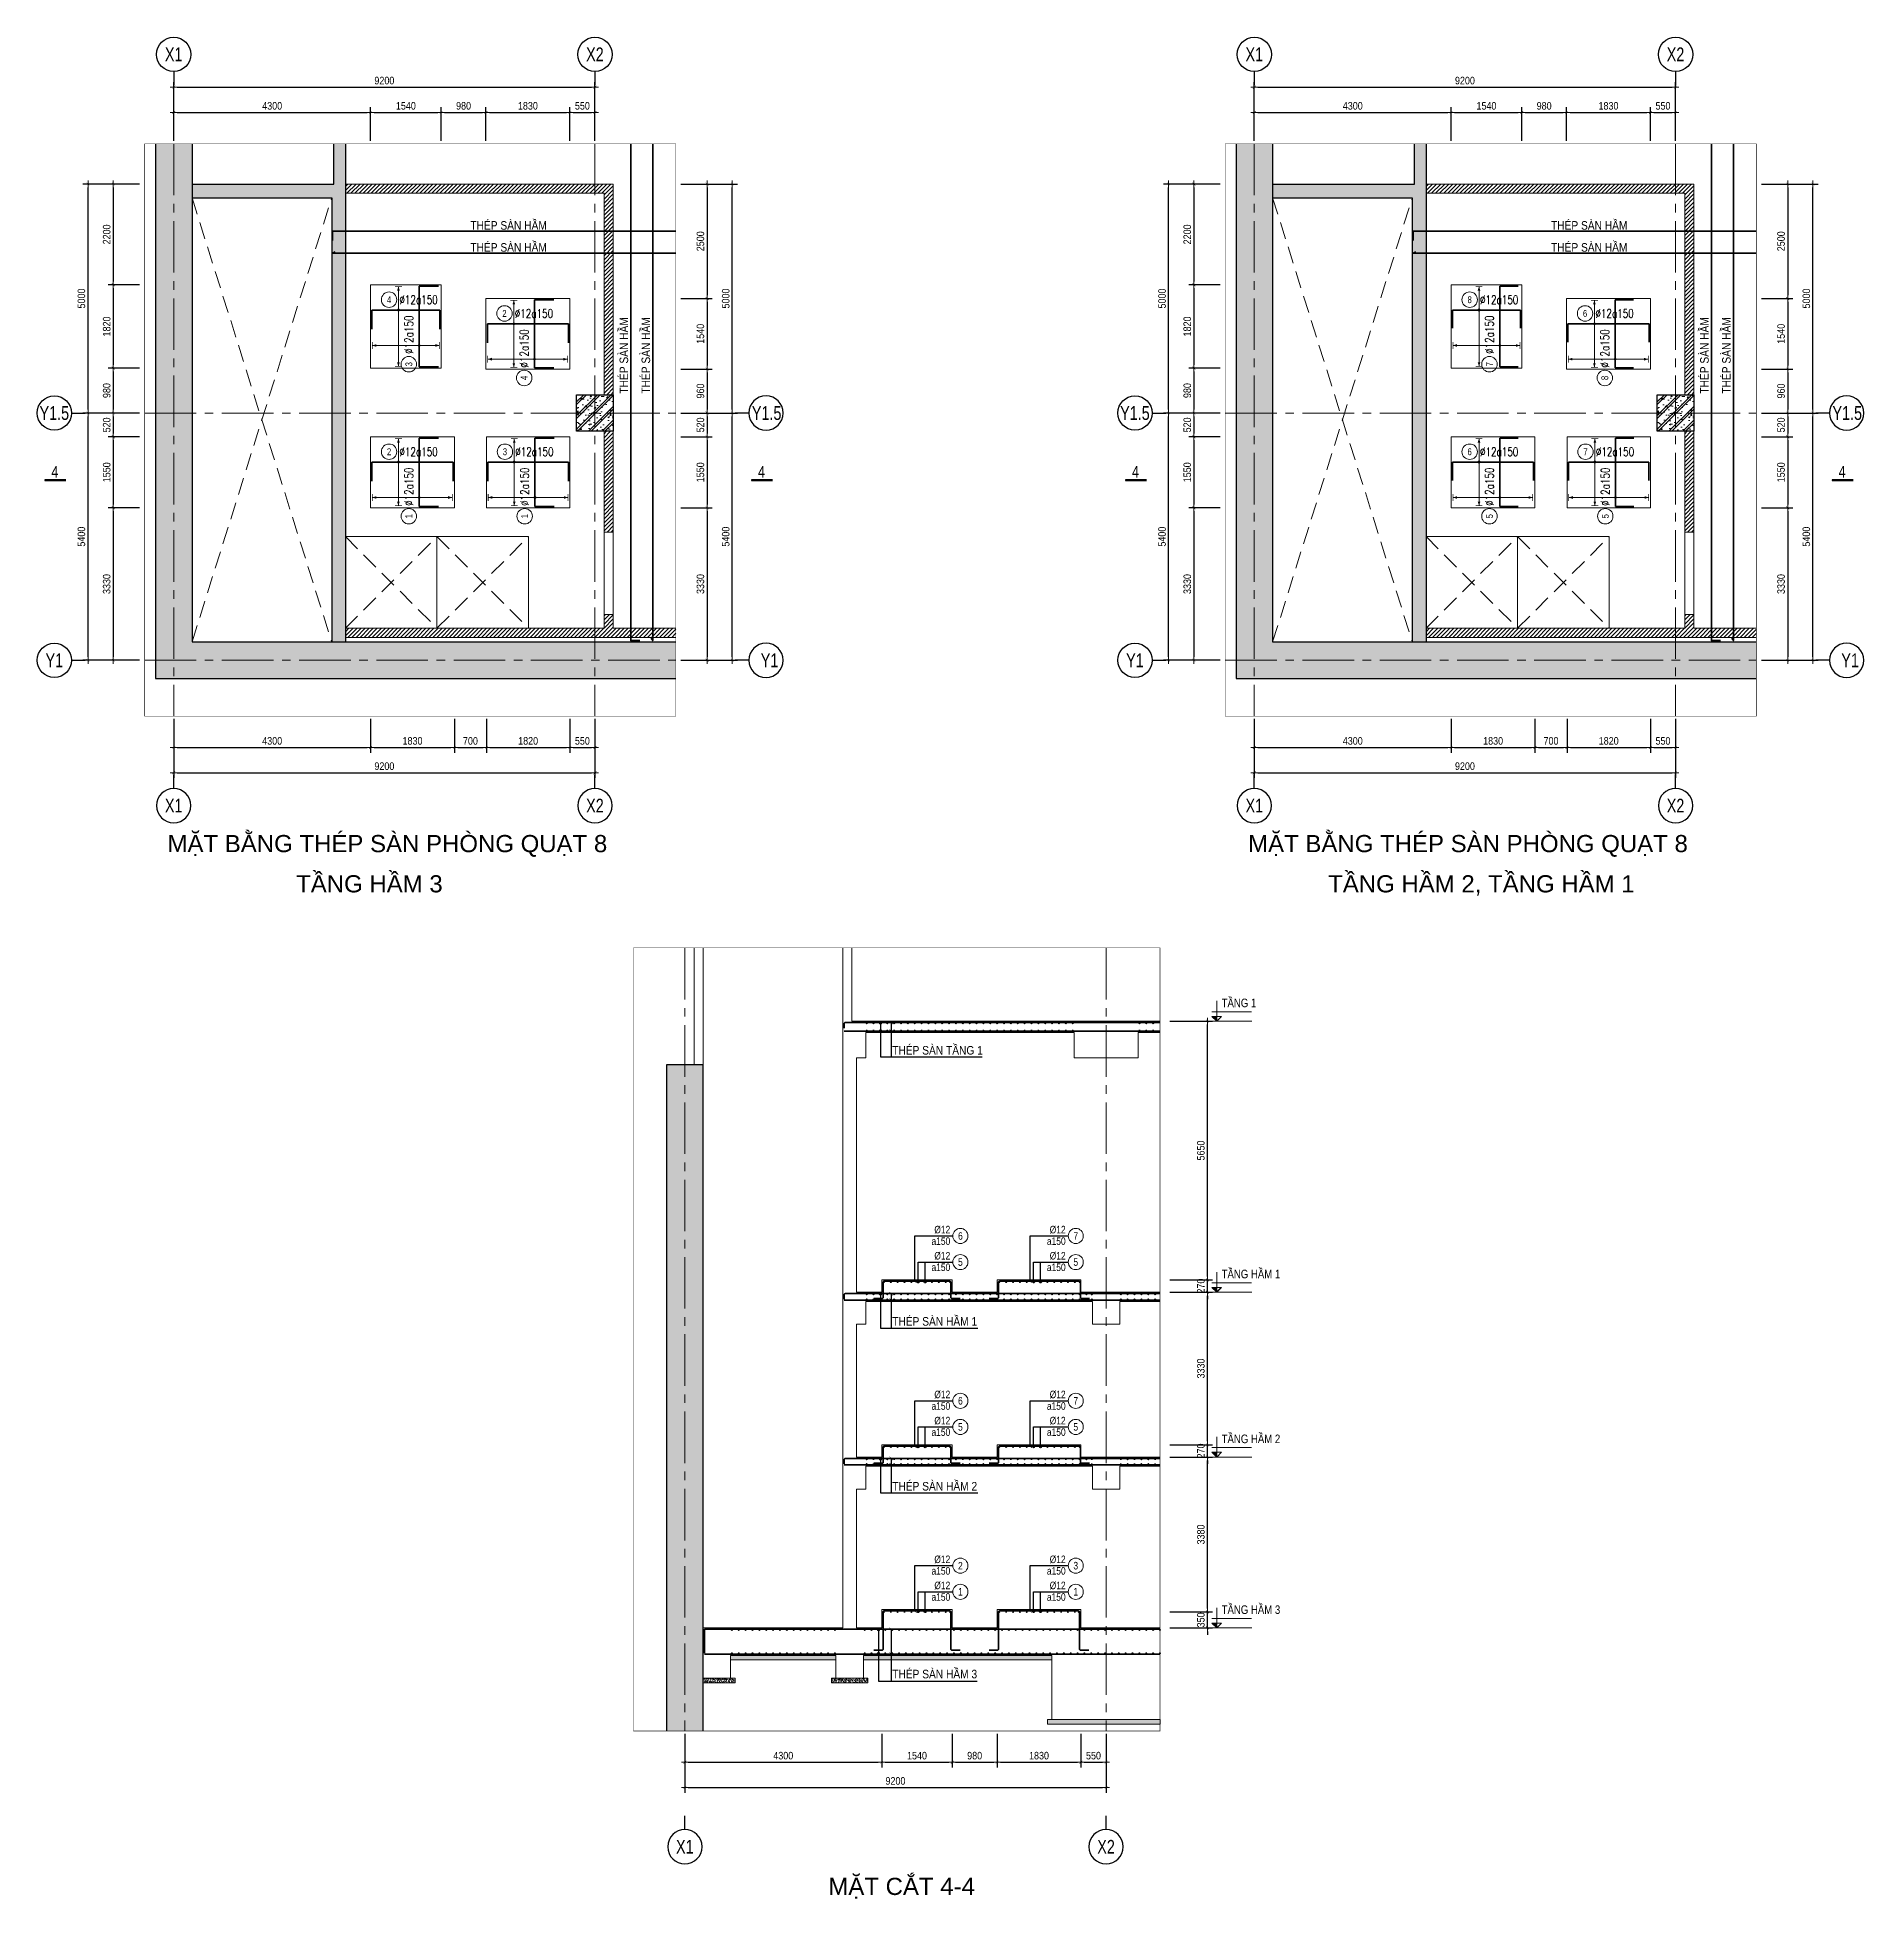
# Model space of a CAD drawing. Extents: x 517991 to 692152, y -83926 to 3506.
# Drawn here: x 583083 to 622977, y -83701 to -43049 of the extents above; entities that cross this region are included whole.
import ezdxf
from ezdxf.enums import TextEntityAlignment as Align

# ---------------------------------------------------------------- set-up
doc = ezdxf.new("R2010")
doc.units = 0
doc.header["$LTSCALE"] = 300
doc.header["$MEASUREMENT"] = 0
for name, pattern in [('CENTER2', [1.125, 0.75, -0.125, 0.125, -0.125]), ('DASHED2', [0.375, 0.25, -0.125]), ('HIDDEN', [0.375, 0.25, -0.125])]:
    doc.linetypes.add(name, pattern=pattern)
doc.layers.get('0').update_dxf_attribs({"linetype": 'CONTINUOUS'})
doc.layers.get('DEFPOINTS').update_dxf_attribs({"linetype": 'CONTINUOUS'})
for name, color, linetype, lineweight in [('00-TT.Dim', 8, 'CONTINUOUS', 13), ('B-CONTOUR2', 2, 'CONTINUOUS', 40), ('kata_text', 7, 'CONTINUOUS', 30), ('kata_thep - V', 2, 'CONTINUOUS', 35), ('kata_thep chu', 4, 'CONTINUOUS', 35), ('NDC_S_AXIS', 5, 'CENTER2', 15), ('NDC_S_DIM', 1, 'CONTINUOUS', 15), ('NDC_S_OPENING', 5, 'DASHED2', 15), ('NDC_S_REBAR', 4, 'CONTINUOUS', 35), ('NDC_S_SLAB', 2, 'CONTINUOUS', 18), ('NDC_S_THIN LINE', 1, 'CONTINUOUS', 5), ('NDC_S_VN TEXT', 7, 'CONTINUOUS', 9), ('NDC_S_WALL', 6, 'CONTINUOUS', 25)]:
    doc.layers.add(name, color=color, linetype=linetype, lineweight=lineweight)
doc.layers.add('A-SYM', color=7, linetype='CONTINUOUS')
doc.layers.add('NDC_S-COLUMN', color=4, linetype='CONTINUOUS')
doc.styles.add('ARIAL', font='arial.ttf', dxfattribs={"width": 0.8})
doc.styles.add('Heerim', font='', dxfattribs={"width": 0.8})
doc.styles.add('kata_text', font='arial.ttf', dxfattribs={"width": 0.8})
doc.styles.add('NDC_ARIAL', font='arial.ttf', dxfattribs={"width": 0.85})
doc.styles.add('NDC_DIM', font='', dxfattribs={"width": 0.75})
doc.styles.add('NDC_ROMANS', font='romans.shx', dxfattribs={"width": 0.8})
doc.styles.get("Standard").update_dxf_attribs({"font": 'arial.ttf'})
doc.styles.get('Heerim').set_extended_font_data('Dotum')
doc.styles.get('NDC_DIM').set_extended_font_data('Dotum')
doc.dimstyles.new('NDC_1-75', dxfattribs={"dimscale": 75, "dimtxt": 2.2, "dimasz": 1, "dimexe": 1.5, "dimexo": 0, "dimgap": 0.8, "dimtad": 1, "dimdec": 0, "dimdsep": 46, "dimtxsty": 'NDC_ARIAL', "dimblk": 'DIMMARK', "dimcen": 49999.938995, "dimdle": 1.5, "dimclrd": 1, "dimclre": 1, "dimclrt": 3, "dimadec": 0, "dimazin": 0, "dimtfac": 1, "dimtdec": 0, "dimtix": 1, "dimtmove": 1, "dimatfit": 3, "dimfxl": 1, "dimarcsym": 0})
doc.dimstyles.new('NDC_dim_25', dxfattribs={"dimscale": 25, "dimtxt": 2.2, "dimasz": 1.5, "dimexe": 1.5, "dimexo": 2.5, "dimgap": 1, "dimtad": 1, "dimdec": 0, "dimzin": 0, "dimdsep": 46, "dimtxsty": 'NDC_DIM', "dimblk": 'DIMMARK', "dimcen": 0.09, "dimdle": 1.2, "dimclrd": 1, "dimclre": 1, "dimclrt": 3, "dimadec": 0, "dimazin": 0, "dimtfac": 1, "dimtdec": 0, "dimtix": 1, "dimtofl": 0, "dimtmove": 0, "dimatfit": 3, "dimfxl": 6, "dimfxlon": 1, "dimtolj": 1, "dimtzin": 0, "dimarcsym": 0})
pattern_1 = [(50, (-133391.47, 8035.8), (358.63009, -31.37607), [37.5, -412.5]), (355, (-133391.47, 8035.8), (-69.37567, 376.09607), [30, -330]), (100.4514, (-133361.58, 8033.18), (289.25469, 344.71977), [31.8701, -350.57106]), (46.1842, (-133391.47, 8135.8), (533.62052, -82.7595), [56.25, -618.75]), (96.6356, (-133347, 8128.9), (467.33135, 487.05894), [47.80514, -525.8565]), (351.1842, (-133391.47, 8135.8), (467.33097, 487.0593), [45, -495]), (21, (-133341.47, 8110.8), (298.45353, -201.30945), [37.5, -412.5]), (326, (-133341.47, 8110.8), (121.65767, 362.57502), [30, -330]), (71.4514, (-133316.6, 8094), (420.11131, 161.26525), [31.8701, -350.57106]), (37.5, (-133391.47, 8035.79), (6.079928, 166.446927), [0, -326, 0, -335, 0, -331.25]), (7.5, (-133391.47, 8035.79), (131.53477, 197.205856), [0, -191, 0, -318.5, 0, -126.25]), (327.5, (-133502.97, 8035.79), (266.911218, -11.277436), [0, -125, 0, -390, 0, -517.5]), (317.5, (-133552.97, 8035.8), (291.593085, 50.05249), [0, -162.5, 0, -259, 0, -367.5]), (45, (-133391.47, 8035.8), (-150.26019, 150.26019), []), (45, (-133391.47, 8097.04), (-150.26019, 150.26019), [])]
pattern_2 = [(45, (-133391.47, 8035.79), (-44.194174, 44.194174), [])]
pattern_3 = [(50, (-109790.1, 8035.8), (358.63009, -31.37607), [37.5, -412.5]), (355, (-109790.1, 8035.8), (-69.37567, 376.09607), [30, -330]), (100.4514, (-109760.2, 8033.18), (289.25469, 344.71977), [31.8701, -350.57106]), (46.1842, (-109790.1, 8135.8), (533.62052, -82.7595), [56.25, -618.75]), (96.6356, (-109745.6, 8128.9), (467.33135, 487.05894), [47.80514, -525.8565]), (351.1842, (-109790.1, 8135.8), (467.33097, 487.0593), [45, -495]), (21, (-109740.1, 8110.8), (298.45353, -201.30945), [37.5, -412.5]), (326, (-109740.1, 8110.8), (121.65767, 362.57502), [30, -330]), (71.4514, (-109715.2, 8094), (420.11131, 161.26525), [31.8701, -350.57106]), (37.5, (-109790.09, 8035.79), (6.079928, 166.446927), [0, -326, 0, -335, 0, -331.25]), (7.5, (-109790.09, 8035.79), (131.53477, 197.205856), [0, -191, 0, -318.5, 0, -126.25]), (327.5, (-109901.59, 8035.79), (266.911218, -11.277436), [0, -125, 0, -390, 0, -517.5]), (317.5, (-109951.59, 8035.8), (291.593085, 50.05249), [0, -162.5, 0, -259, 0, -367.5]), (45, (-109790.09, 8035.8), (-150.26019, 150.26019), []), (45, (-109790.09, 8097.04), (-150.26019, 150.26019), [])]
pattern_4 = [(45, (-109790.086, 8035.79), (-44.194174, 44.194174), [])]
pattern_5 = [(50, (-143171.354, -48105), (71.7260183, -6.2752135), [7.5, -82.5]), (355, (-143171.354, -48105), (-13.875133, 75.2192134), [6, -66]), (100.451444, (-143165.38, -48105.52), (57.8508847, 68.943999), [6.374019, -70.114211]), (46.1842, (-143171.35, -48085), (106.724133, -16.551928), [11.25, -123.75]), (96.635635, (-143162.46, -48086.38), (93.466195, 97.41186), [9.561034, -105.171376]), (351.184164, (-143171.35, -48085), (93.466195, 97.41186), [9, -99]), (21, (-143161.354, -48090), (59.690705, -40.261889), [7.5, -82.5]), (326, (-143161.354, -48090), (24.331533, 72.5150045), [6, -66]), (71.451445, (-143156.38, -48093.355), (84.0222377, 32.253115), [6.374019, -70.114211]), (37.5, (-143171.354, -48105), (1.2159855, 33.2893854), [0, -65.2, 0, -67, 0, -66.25]), (7.5, (-143171.354, -48105), (26.3069537, 39.4411712), [0, -38.2, 0, -63.7, 0, -25.25]), (327.5, (-143193.654, -48105), (53.3822436, -2.2554872), [0, -25, 0, -78, 0, -103.5]), (317.5, (-143203.654, -48105), (58.318617, 10.0104982), [0, -32.5, 0, -51.8, 0, -73.5])]

msp = doc.modelspace()

# ---------------------------------------------------------------- texts
at = {"style": 'NDC_ARIAL', "width": 0.85}
for s, p in [('THÉP SÀN HẦM', (592543.9, -47251.7)), ('THÉP SÀN HẦM', (616145.3, -47251.7)), ('THÉP SÀN HẦM', (592543.9, -47732)), ('THÉP SÀN HẦM', (616145.3, -47732)), ('THÉP SÀN TẦNG 1', (601756.9, -65265.8)), ('THÉP SÀN HẦM 1', (601756.9, -71185.8)), ('THÉP SÀN HẦM 2', (601756.9, -74785.8)), ('THÉP SÀN HẦM 3', (601756.9, -78887.1))]:
    msp.add_text(s, height=187.5, dxfattribs=at).set_placement(p)
for p in [(595989.5, -50831.6), (596469.8, -50831.6), (619590.9, -50831.6), (620071.2, -50831.6)]:
    msp.add_text('THÉP SÀN HẦM', height=187.5, rotation=90, dxfattribs=at).set_placement(p)
at = {"linetype": 'HIDDEN'}
for s, p in [('MẶT BẰNG THÉP SÀN PHÒNG QUẠT 8', (585928.8, -60845.1)), ('MẶT BẰNG THÉP SÀN PHÒNG QUẠT 8', (609530.2, -60845.1)), ('TẦNG HẦM 3', (588737.8, -61723.9)), ('TẦNG HẦM 2, TẦNG HẦM 1', (611278, -61723.9)), ('MẶT CẮT 4-4', (600361.9, -83617.8))]:
    msp.add_text(s, height=375, dxfattribs=at).set_placement(p)

# ---------------------------------------------------------------- blocks, each defined once
blk = doc.blocks.new('*U1')
for q in [(0, 0), (0, 2)]:
    blk.add_line((0, 4), q)
blk.add_circle((0, 9), 5)
at = {"style": 'Heerim', "width": 0.8}
blk.add_attdef('NO', text='', height=4, dxfattribs=at).set_placement((-0.01, 9.02), align=Align.MIDDLE_CENTER)
blk = doc.blocks.new('DIMMARK')
at = {"layer": 'NDC_S_DIM', "color": 1}
blk.add_line((-1.5, 0), (1, 0), dxfattribs=at)
at = {"layer": 'NDC_S_DIM', "color": 2, "const_width": 0.1}
blk.add_lwpolyline([(-0.42, -0.42), (0.42, 0.42)], dxfattribs=at)
blk = doc.blocks.new('*D479')
at = {"layer": 'DEFPOINTS', "color": 0, "transparency": 16777216}
for p in [(585319, -46255), (584745, -48455), (585319, -48455)]:
    blk.add_point(p, dxfattribs=at)
at = {"layer": 'NDC_S_DIM', "color": 1, "lineweight": -2, "transparency": 16777216}
for p, q in [((585319, -46255), (584633, -46255)), ((584745, -46330), (584745, -48380)), ((585319, -48455), (584633, -48455))]:
    blk.add_line(p, q, dxfattribs=at)
at = {"layer": 'NDC_S_DIM', "color": 1, "lineweight": -2, "transparency": 16777216, "xscale": 75, "yscale": 75, "zscale": 75}
for p, rotation in [((584745, -46255), 90), ((584745, -48455), 270)]:
    blk.add_blockref('DIMMARK', p, dxfattribs=dict(at, rotation=rotation))
at = {"layer": 'NDC_S_DIM', "color": 3, "transparency": 16777216, "insert": (584601, -47355), "char_height": 165, "attachment_point": 5, "rotation": 90, "style": 'NDC_ARIAL'}
blk.add_mtext('2200', dxfattribs=at)
blk = doc.blocks.new('*D480')
at = {"layer": 'DEFPOINTS', "color": 0, "transparency": 16777216}
for p in [(585319, -48455), (584745, -50275), (585319, -50275)]:
    blk.add_point(p, dxfattribs=at)
at = {"layer": 'NDC_S_DIM', "color": 1, "lineweight": -2, "transparency": 16777216}
for p, q in [((585319, -48455), (584633, -48455)), ((584745, -48530), (584745, -50200)), ((585319, -50275), (584633, -50275))]:
    blk.add_line(p, q, dxfattribs=at)
at = {"layer": 'NDC_S_DIM', "color": 1, "lineweight": -2, "transparency": 16777216, "xscale": 75, "yscale": 75, "zscale": 75}
for p, rotation in [((584745, -48455), 90), ((584745, -50275), 270)]:
    blk.add_blockref('DIMMARK', p, dxfattribs=dict(at, rotation=rotation))
at = {"layer": 'NDC_S_DIM', "color": 3, "transparency": 16777216, "insert": (584601, -49365), "char_height": 165, "attachment_point": 5, "rotation": 90, "style": 'NDC_ARIAL'}
blk.add_mtext('1820', dxfattribs=at)
blk = doc.blocks.new('*D481')
at = {"layer": 'DEFPOINTS', "color": 0, "transparency": 16777216}
for p in [(585319, -50275), (584745, -51255), (585319, -51255)]:
    blk.add_point(p, dxfattribs=at)
at = {"layer": 'NDC_S_DIM', "color": 1, "lineweight": -2, "transparency": 16777216}
for p, q in [((585319, -50275), (584633, -50275)), ((584745, -50350), (584745, -51180)), ((585319, -51255), (584633, -51255))]:
    blk.add_line(p, q, dxfattribs=at)
at = {"layer": 'NDC_S_DIM', "color": 1, "lineweight": -2, "transparency": 16777216, "xscale": 75, "yscale": 75, "zscale": 75}
for p, rotation in [((584745, -50275), 90), ((584745, -51255), 270)]:
    blk.add_blockref('DIMMARK', p, dxfattribs=dict(at, rotation=rotation))
at = {"layer": 'NDC_S_DIM', "color": 3, "transparency": 16777216, "insert": (584601, -50765), "char_height": 165, "attachment_point": 5, "rotation": 90, "style": 'NDC_ARIAL'}
blk.add_mtext('980', dxfattribs=at)
blk = doc.blocks.new('*D482')
at = {"layer": 'DEFPOINTS', "color": 0, "transparency": 16777216}
for p in [(585319, -51775), (584745, -53325), (585319, -53325)]:
    blk.add_point(p, dxfattribs=at)
at = {"layer": 'NDC_S_DIM', "color": 1, "lineweight": -2, "transparency": 16777216}
for p, q in [((585319, -51775), (584633, -51775)), ((584745, -51850), (584745, -53250)), ((585319, -53325), (584633, -53325))]:
    blk.add_line(p, q, dxfattribs=at)
at = {"layer": 'NDC_S_DIM', "color": 1, "lineweight": -2, "transparency": 16777216, "xscale": 75, "yscale": 75, "zscale": 75}
for p, rotation in [((584745, -51775), 90), ((584745, -53325), 270)]:
    blk.add_blockref('DIMMARK', p, dxfattribs=dict(at, rotation=rotation))
at = {"layer": 'NDC_S_DIM', "color": 3, "transparency": 16777216, "insert": (584601, -52550), "char_height": 165, "attachment_point": 5, "rotation": 90, "style": 'NDC_ARIAL'}
blk.add_mtext('1550', dxfattribs=at)
blk = doc.blocks.new('*D483')
at = {"layer": 'DEFPOINTS', "color": 0, "transparency": 16777216}
for p in [(585319, -53325), (584745, -56655), (585319, -56655)]:
    blk.add_point(p, dxfattribs=at)
at = {"layer": 'NDC_S_DIM', "color": 1, "lineweight": -2, "transparency": 16777216}
for p, q in [((585319, -53325), (584633, -53325)), ((584745, -53400), (584745, -56580)), ((585319, -56655), (584633, -56655))]:
    blk.add_line(p, q, dxfattribs=at)
at = {"layer": 'NDC_S_DIM', "color": 1, "lineweight": -2, "transparency": 16777216, "xscale": 75, "yscale": 75, "zscale": 75}
for p, rotation in [((584745, -53325), 90), ((584745, -56655), 270)]:
    blk.add_blockref('DIMMARK', p, dxfattribs=dict(at, rotation=rotation))
at = {"layer": 'NDC_S_DIM', "color": 3, "transparency": 16777216, "insert": (584601, -54990), "char_height": 165, "attachment_point": 5, "rotation": 90, "style": 'NDC_ARIAL'}
blk.add_mtext('3330', dxfattribs=at)
blk = doc.blocks.new('*D484')
at = {"layer": 'DEFPOINTS', "color": 0, "transparency": 16777216}
for p in [(584193, -51255), (585319, -51255), (585319, -56655)]:
    blk.add_point(p, dxfattribs=at)
at = {"layer": 'NDC_S_DIM', "color": 1, "lineweight": -2, "transparency": 16777216}
for p, q in [((585319, -51255), (584081, -51255)), ((584193, -56580), (584193, -51330)), ((585319, -56655), (584081, -56655))]:
    blk.add_line(p, q, dxfattribs=at)
at = {"layer": 'NDC_S_DIM', "color": 1, "lineweight": -2, "transparency": 16777216, "xscale": 75, "yscale": 75, "zscale": 75}
for p, rotation in [((584193, -51255), 90), ((584193, -56655), 270)]:
    blk.add_blockref('DIMMARK', p, dxfattribs=dict(at, rotation=rotation))
at = {"layer": 'NDC_S_DIM', "color": 3, "transparency": 16777216, "insert": (584049, -53955), "char_height": 165, "attachment_point": 5, "rotation": 90, "style": 'NDC_ARIAL'}
blk.add_mtext('5400', dxfattribs=at)
blk = doc.blocks.new('*D485')
at = {"layer": 'DEFPOINTS', "color": 0, "transparency": 16777216}
for p in [(585319, -51255), (584745, -51775), (585319, -51775)]:
    blk.add_point(p, dxfattribs=at)
at = {"layer": 'NDC_S_DIM', "color": 1, "lineweight": -2, "transparency": 16777216}
for p, q in [((585319, -51255), (584633, -51255)), ((584745, -51330), (584745, -51700)), ((585319, -51775), (584633, -51775))]:
    blk.add_line(p, q, dxfattribs=at)
at = {"layer": 'NDC_S_DIM', "color": 1, "lineweight": -2, "transparency": 16777216, "xscale": 75, "yscale": 75, "zscale": 75}
for p, rotation in [((584745, -51255), 90), ((584745, -51775), 270)]:
    blk.add_blockref('DIMMARK', p, dxfattribs=dict(at, rotation=rotation))
at = {"layer": 'NDC_S_DIM', "color": 3, "transparency": 16777216, "insert": (584601, -51515), "char_height": 165, "attachment_point": 5, "rotation": 90, "style": 'NDC_ARIAL'}
blk.add_mtext('520', dxfattribs=at)
blk = doc.blocks.new('*D486')
at = {"layer": 'DEFPOINTS', "color": 0, "transparency": 16777216}
for p in [(584193, -46255), (585319, -46255), (585319, -51255)]:
    blk.add_point(p, dxfattribs=at)
at = {"layer": 'NDC_S_DIM', "color": 1, "lineweight": -2, "transparency": 16777216}
for p, q in [((585319, -46255), (584081, -46255)), ((584193, -51180), (584193, -46330)), ((585319, -51255), (584081, -51255))]:
    blk.add_line(p, q, dxfattribs=at)
at = {"layer": 'NDC_S_DIM', "color": 1, "lineweight": -2, "transparency": 16777216, "xscale": 75, "yscale": 75, "zscale": 75}
for p, rotation in [((584193, -46255), 90), ((584193, -51255), 270)]:
    blk.add_blockref('DIMMARK', p, dxfattribs=dict(at, rotation=rotation))
at = {"layer": 'NDC_S_DIM', "color": 3, "transparency": 16777216, "insert": (584049, -48755), "char_height": 165, "attachment_point": 5, "rotation": 90, "style": 'NDC_ARIAL'}
blk.add_mtext('5000', dxfattribs=at)
blk = doc.blocks.new('*D487')
at = {"layer": 'DEFPOINTS', "color": 0, "transparency": 16777216}
for p in [(597140, -46255), (597140, -48755), (597714, -48755)]:
    blk.add_point(p, dxfattribs=at)
at = {"layer": 'NDC_S_DIM', "color": 1, "lineweight": -2, "transparency": 16777216}
for p, q in [((597140, -46255), (597826, -46255)), ((597714, -46330), (597714, -48680)), ((597140, -48755), (597826, -48755))]:
    blk.add_line(p, q, dxfattribs=at)
at = {"layer": 'NDC_S_DIM', "color": 1, "lineweight": -2, "transparency": 16777216, "xscale": 75, "yscale": 75, "zscale": 75}
for p, rotation in [((597714, -46255), 90), ((597714, -48755), 270)]:
    blk.add_blockref('DIMMARK', p, dxfattribs=dict(at, rotation=rotation))
at = {"layer": 'NDC_S_DIM', "color": 3, "transparency": 16777216, "insert": (597569, -47505), "char_height": 165, "attachment_point": 5, "rotation": 90, "style": 'NDC_ARIAL'}
blk.add_mtext('2500', dxfattribs=at)
blk = doc.blocks.new('*D488')
at = {"layer": 'DEFPOINTS', "color": 0, "transparency": 16777216}
for p in [(597140, -48755), (597140, -50295), (597714, -50295)]:
    blk.add_point(p, dxfattribs=at)
at = {"layer": 'NDC_S_DIM', "color": 1, "lineweight": -2, "transparency": 16777216}
for p, q in [((597140, -48755), (597826, -48755)), ((597714, -48830), (597714, -50220)), ((597140, -50295), (597826, -50295))]:
    blk.add_line(p, q, dxfattribs=at)
at = {"layer": 'NDC_S_DIM', "color": 1, "lineweight": -2, "transparency": 16777216, "xscale": 75, "yscale": 75, "zscale": 75}
for p, rotation in [((597714, -48755), 90), ((597714, -50295), 270)]:
    blk.add_blockref('DIMMARK', p, dxfattribs=dict(at, rotation=rotation))
at = {"layer": 'NDC_S_DIM', "color": 3, "transparency": 16777216, "insert": (597569, -49525), "char_height": 165, "attachment_point": 5, "rotation": 90, "style": 'NDC_ARIAL'}
blk.add_mtext('1540', dxfattribs=at)
blk = doc.blocks.new('*D489')
at = {"layer": 'DEFPOINTS', "color": 0, "transparency": 16777216}
for p in [(597140, -50295), (597140, -51255), (597714, -51255)]:
    blk.add_point(p, dxfattribs=at)
at = {"layer": 'NDC_S_DIM', "color": 1, "lineweight": -2, "transparency": 16777216}
for p, q in [((597140, -50295), (597826, -50295)), ((597714, -50370), (597714, -51180)), ((597140, -51255), (597826, -51255))]:
    blk.add_line(p, q, dxfattribs=at)
at = {"layer": 'NDC_S_DIM', "color": 1, "lineweight": -2, "transparency": 16777216, "xscale": 75, "yscale": 75, "zscale": 75}
for p, rotation in [((597714, -50295), 90), ((597714, -51255), 270)]:
    blk.add_blockref('DIMMARK', p, dxfattribs=dict(at, rotation=rotation))
at = {"layer": 'NDC_S_DIM', "color": 3, "transparency": 16777216, "insert": (597569, -50775), "char_height": 165, "attachment_point": 5, "rotation": 90, "style": 'NDC_ARIAL'}
blk.add_mtext('960', dxfattribs=at)
blk = doc.blocks.new('*D490')
at = {"layer": 'DEFPOINTS', "color": 0, "transparency": 16777216}
for p in [(597140, -51775), (597140, -53325), (597714, -53325)]:
    blk.add_point(p, dxfattribs=at)
at = {"layer": 'NDC_S_DIM', "color": 1, "lineweight": -2, "transparency": 16777216}
for p, q in [((597140, -51775), (597826, -51775)), ((597714, -51850), (597714, -53250)), ((597140, -53325), (597826, -53325))]:
    blk.add_line(p, q, dxfattribs=at)
at = {"layer": 'NDC_S_DIM', "color": 1, "lineweight": -2, "transparency": 16777216, "xscale": 75, "yscale": 75, "zscale": 75}
for p, rotation in [((597714, -51775), 90), ((597714, -53325), 270)]:
    blk.add_blockref('DIMMARK', p, dxfattribs=dict(at, rotation=rotation))
at = {"layer": 'NDC_S_DIM', "color": 3, "transparency": 16777216, "insert": (597569, -52550), "char_height": 165, "attachment_point": 5, "rotation": 90, "style": 'NDC_ARIAL'}
blk.add_mtext('1550', dxfattribs=at)
blk = doc.blocks.new('*D491')
at = {"layer": 'DEFPOINTS', "color": 0, "transparency": 16777216}
for p in [(597140, -53325), (597140, -56655), (597714, -56655)]:
    blk.add_point(p, dxfattribs=at)
at = {"layer": 'NDC_S_DIM', "color": 1, "lineweight": -2, "transparency": 16777216}
for p, q in [((597140, -53325), (597826, -53325)), ((597714, -53400), (597714, -56580)), ((597140, -56655), (597826, -56655))]:
    blk.add_line(p, q, dxfattribs=at)
at = {"layer": 'NDC_S_DIM', "color": 1, "lineweight": -2, "transparency": 16777216, "xscale": 75, "yscale": 75, "zscale": 75}
for p, rotation in [((597714, -53325), 90), ((597714, -56655), 270)]:
    blk.add_blockref('DIMMARK', p, dxfattribs=dict(at, rotation=rotation))
at = {"layer": 'NDC_S_DIM', "color": 3, "transparency": 16777216, "insert": (597569, -54990), "char_height": 165, "attachment_point": 5, "rotation": 90, "style": 'NDC_ARIAL'}
blk.add_mtext('3330', dxfattribs=at)
blk = doc.blocks.new('*D492')
at = {"layer": 'DEFPOINTS', "color": 0, "transparency": 16777216}
for p in [(597140, -51255), (598265, -51255), (597140, -56655)]:
    blk.add_point(p, dxfattribs=at)
at = {"layer": 'NDC_S_DIM', "color": 1, "lineweight": -2, "transparency": 16777216}
for p, q in [((597140, -51255), (598378, -51255)), ((598265, -56580), (598265, -51330)), ((597140, -56655), (598378, -56655))]:
    blk.add_line(p, q, dxfattribs=at)
at = {"layer": 'NDC_S_DIM', "color": 1, "lineweight": -2, "transparency": 16777216, "xscale": 75, "yscale": 75, "zscale": 75}
for p, rotation in [((598265, -51255), 90), ((598265, -56655), 270)]:
    blk.add_blockref('DIMMARK', p, dxfattribs=dict(at, rotation=rotation))
at = {"layer": 'NDC_S_DIM', "color": 3, "transparency": 16777216, "insert": (598121, -53955), "char_height": 165, "attachment_point": 5, "rotation": 90, "style": 'NDC_ARIAL'}
blk.add_mtext('5400', dxfattribs=at)
blk = doc.blocks.new('*D493')
at = {"layer": 'DEFPOINTS', "color": 0, "transparency": 16777216}
for p in [(597140, -51255), (597140, -51775), (597714, -51775)]:
    blk.add_point(p, dxfattribs=at)
at = {"layer": 'NDC_S_DIM', "color": 1, "lineweight": -2, "transparency": 16777216}
for p, q in [((597140, -51255), (597826, -51255)), ((597714, -51330), (597714, -51700)), ((597140, -51775), (597826, -51775))]:
    blk.add_line(p, q, dxfattribs=at)
at = {"layer": 'NDC_S_DIM', "color": 1, "lineweight": -2, "transparency": 16777216, "xscale": 75, "yscale": 75, "zscale": 75}
for p, rotation in [((597714, -51255), 90), ((597714, -51775), 270)]:
    blk.add_blockref('DIMMARK', p, dxfattribs=dict(at, rotation=rotation))
at = {"layer": 'NDC_S_DIM', "color": 3, "transparency": 16777216, "insert": (597569, -51515), "char_height": 165, "attachment_point": 5, "rotation": 90, "style": 'NDC_ARIAL'}
blk.add_mtext('520', dxfattribs=at)
blk = doc.blocks.new('*D494')
at = {"layer": 'DEFPOINTS', "color": 0, "transparency": 16777216}
for p in [(597140, -46255), (598265, -46255), (597140, -51255)]:
    blk.add_point(p, dxfattribs=at)
at = {"layer": 'NDC_S_DIM', "color": 1, "lineweight": -2, "transparency": 16777216}
for p, q in [((597140, -46255), (598378, -46255)), ((598265, -51180), (598265, -46330)), ((597140, -51255), (598378, -51255))]:
    blk.add_line(p, q, dxfattribs=at)
at = {"layer": 'NDC_S_DIM', "color": 1, "lineweight": -2, "transparency": 16777216, "xscale": 75, "yscale": 75, "zscale": 75}
for p, rotation in [((598265, -46255), 90), ((598265, -51255), 270)]:
    blk.add_blockref('DIMMARK', p, dxfattribs=dict(at, rotation=rotation))
at = {"layer": 'NDC_S_DIM', "color": 3, "transparency": 16777216, "insert": (598121, -48755), "char_height": 165, "attachment_point": 5, "rotation": 90, "style": 'NDC_ARIAL'}
blk.add_mtext('5000', dxfattribs=at)
blk = doc.blocks.new('*D495')
at = {"layer": 'DEFPOINTS', "color": 0, "transparency": 16777216}
for p in [(590365, -44692), (586065, -45315), (590365, -45315)]:
    blk.add_point(p, dxfattribs=at)
at = {"layer": 'NDC_S_DIM', "color": 1, "lineweight": -2, "transparency": 16777216}
for p, q in [((586065, -45315), (586065, -44579)), ((586140, -44692), (590290, -44692)), ((590365, -45315), (590365, -44579))]:
    blk.add_line(p, q, dxfattribs=at)
at = {"layer": 'NDC_S_DIM', "color": 1, "lineweight": -2, "transparency": 16777216, "xscale": 75, "yscale": 75, "zscale": 75, "rotation": 180}
blk.add_blockref('DIMMARK', (586065, -44692), dxfattribs=at)
at = {"layer": 'NDC_S_DIM', "color": 1, "lineweight": -2, "transparency": 16777216, "xscale": 75, "yscale": 75, "zscale": 75}
blk.add_blockref('DIMMARK', (590365, -44692), dxfattribs=at)
at = {"layer": 'NDC_S_DIM', "color": 3, "transparency": 16777216, "insert": (588215, -44548), "char_height": 165, "attachment_point": 5, "style": 'NDC_ARIAL'}
blk.add_mtext('4300', dxfattribs=at)
blk = doc.blocks.new('*D496')
at = {"layer": 'DEFPOINTS', "color": 0, "transparency": 16777216}
for p in [(591905, -44692), (590365, -45315), (591905, -45315)]:
    blk.add_point(p, dxfattribs=at)
at = {"layer": 'NDC_S_DIM', "color": 1, "lineweight": -2, "transparency": 16777216}
for p, q in [((590365, -45315), (590365, -44579)), ((590440, -44692), (591830, -44692)), ((591905, -45315), (591905, -44579))]:
    blk.add_line(p, q, dxfattribs=at)
at = {"layer": 'NDC_S_DIM', "color": 1, "lineweight": -2, "transparency": 16777216, "xscale": 75, "yscale": 75, "zscale": 75, "rotation": 180}
blk.add_blockref('DIMMARK', (590365, -44692), dxfattribs=at)
at = {"layer": 'NDC_S_DIM', "color": 1, "lineweight": -2, "transparency": 16777216, "xscale": 75, "yscale": 75, "zscale": 75}
blk.add_blockref('DIMMARK', (591905, -44692), dxfattribs=at)
at = {"layer": 'NDC_S_DIM', "color": 3, "transparency": 16777216, "insert": (591135, -44548), "char_height": 165, "attachment_point": 5, "style": 'NDC_ARIAL'}
blk.add_mtext('1540', dxfattribs=at)
blk = doc.blocks.new('*D497')
at = {"layer": 'DEFPOINTS', "color": 0, "transparency": 16777216}
for p in [(592885, -44692), (591905, -45315), (592885, -45315)]:
    blk.add_point(p, dxfattribs=at)
at = {"layer": 'NDC_S_DIM', "color": 1, "lineweight": -2, "transparency": 16777216}
for p, q in [((591905, -45315), (591905, -44579)), ((591980, -44692), (592810, -44692)), ((592885, -45315), (592885, -44579))]:
    blk.add_line(p, q, dxfattribs=at)
at = {"layer": 'NDC_S_DIM', "color": 1, "lineweight": -2, "transparency": 16777216, "xscale": 75, "yscale": 75, "zscale": 75, "rotation": 180}
blk.add_blockref('DIMMARK', (591905, -44692), dxfattribs=at)
at = {"layer": 'NDC_S_DIM', "color": 1, "lineweight": -2, "transparency": 16777216, "xscale": 75, "yscale": 75, "zscale": 75}
blk.add_blockref('DIMMARK', (592885, -44692), dxfattribs=at)
at = {"layer": 'NDC_S_DIM', "color": 3, "transparency": 16777216, "insert": (592395, -44548), "char_height": 165, "attachment_point": 5, "style": 'NDC_ARIAL'}
blk.add_mtext('980', dxfattribs=at)
blk = doc.blocks.new('*D498')
at = {"layer": 'DEFPOINTS', "color": 0, "transparency": 16777216}
for p in [(595265, -44692), (594715, -45315), (595265, -45315)]:
    blk.add_point(p, dxfattribs=at)
at = {"layer": 'NDC_S_DIM', "color": 1, "lineweight": -2, "transparency": 16777216}
for p, q in [((594715, -45315), (594715, -44579)), ((594790, -44692), (595190, -44692)), ((595265, -45315), (595265, -44579))]:
    blk.add_line(p, q, dxfattribs=at)
at = {"layer": 'NDC_S_DIM', "color": 1, "lineweight": -2, "transparency": 16777216, "xscale": 75, "yscale": 75, "zscale": 75, "rotation": 180}
blk.add_blockref('DIMMARK', (594715, -44692), dxfattribs=at)
at = {"layer": 'NDC_S_DIM', "color": 1, "lineweight": -2, "transparency": 16777216, "xscale": 75, "yscale": 75, "zscale": 75}
blk.add_blockref('DIMMARK', (595265, -44692), dxfattribs=at)
at = {"layer": 'NDC_S_DIM', "color": 3, "transparency": 16777216, "insert": (594990, -44548), "char_height": 165, "attachment_point": 5, "style": 'NDC_ARIAL'}
blk.add_mtext('550', dxfattribs=at)
blk = doc.blocks.new('*D499')
at = {"layer": 'DEFPOINTS', "color": 0, "transparency": 16777216}
for p in [(595265, -44140), (586065, -45315), (595265, -45315)]:
    blk.add_point(p, dxfattribs=at)
at = {"layer": 'NDC_S_DIM', "color": 1, "lineweight": -2, "transparency": 16777216}
for p, q in [((586065, -45315), (586065, -44028)), ((586140, -44140), (595190, -44140)), ((595265, -45315), (595265, -44028))]:
    blk.add_line(p, q, dxfattribs=at)
at = {"layer": 'NDC_S_DIM', "color": 1, "lineweight": -2, "transparency": 16777216, "xscale": 75, "yscale": 75, "zscale": 75, "rotation": 180}
blk.add_blockref('DIMMARK', (586065, -44140), dxfattribs=at)
at = {"layer": 'NDC_S_DIM', "color": 1, "lineweight": -2, "transparency": 16777216, "xscale": 75, "yscale": 75, "zscale": 75}
blk.add_blockref('DIMMARK', (595265, -44140), dxfattribs=at)
at = {"layer": 'NDC_S_DIM', "color": 3, "transparency": 16777216, "insert": (590665, -43996), "char_height": 165, "attachment_point": 5, "style": 'NDC_ARIAL'}
blk.add_mtext('9200', dxfattribs=at)
blk = doc.blocks.new('*D500')
at = {"layer": 'DEFPOINTS', "color": 0, "transparency": 16777216}
for p in [(586065, -57937), (590365, -57937), (590365, -58560)]:
    blk.add_point(p, dxfattribs=at)
at = {"layer": 'NDC_S_DIM', "color": 1, "lineweight": -2, "transparency": 16777216}
for p, q in [((586065, -57937), (586065, -58673)), ((590365, -57937), (590365, -58673)), ((586140, -58560), (590290, -58560))]:
    blk.add_line(p, q, dxfattribs=at)
at = {"layer": 'NDC_S_DIM', "color": 1, "lineweight": -2, "transparency": 16777216, "xscale": 75, "yscale": 75, "zscale": 75, "rotation": 180}
blk.add_blockref('DIMMARK', (586065, -58560), dxfattribs=at)
at = {"layer": 'NDC_S_DIM', "color": 1, "lineweight": -2, "transparency": 16777216, "xscale": 75, "yscale": 75, "zscale": 75}
blk.add_blockref('DIMMARK', (590365, -58560), dxfattribs=at)
at = {"layer": 'NDC_S_DIM', "color": 3, "transparency": 16777216, "insert": (588215, -58416), "char_height": 165, "attachment_point": 5, "style": 'NDC_ARIAL'}
blk.add_mtext('4300', dxfattribs=at)
blk = doc.blocks.new('*D501')
at = {"layer": 'DEFPOINTS', "color": 0, "transparency": 16777216}
for p in [(590365, -57937), (592195, -57937), (592195, -58560)]:
    blk.add_point(p, dxfattribs=at)
at = {"layer": 'NDC_S_DIM', "color": 1, "lineweight": -2, "transparency": 16777216}
for p, q in [((590365, -57937), (590365, -58673)), ((592195, -57937), (592195, -58673)), ((590440, -58560), (592120, -58560))]:
    blk.add_line(p, q, dxfattribs=at)
at = {"layer": 'NDC_S_DIM', "color": 1, "lineweight": -2, "transparency": 16777216, "xscale": 75, "yscale": 75, "zscale": 75, "rotation": 180}
blk.add_blockref('DIMMARK', (590365, -58560), dxfattribs=at)
at = {"layer": 'NDC_S_DIM', "color": 1, "lineweight": -2, "transparency": 16777216, "xscale": 75, "yscale": 75, "zscale": 75}
blk.add_blockref('DIMMARK', (592195, -58560), dxfattribs=at)
at = {"layer": 'NDC_S_DIM', "color": 3, "transparency": 16777216, "insert": (591280, -58416), "char_height": 165, "attachment_point": 5, "style": 'NDC_ARIAL'}
blk.add_mtext('1830', dxfattribs=at)
blk = doc.blocks.new('*D502')
at = {"layer": 'DEFPOINTS', "color": 0, "transparency": 16777216}
for p in [(592195, -57937), (592895, -57937), (592895, -58560)]:
    blk.add_point(p, dxfattribs=at)
at = {"layer": 'NDC_S_DIM', "color": 1, "lineweight": -2, "transparency": 16777216}
for p, q in [((592195, -57937), (592195, -58673)), ((592895, -57937), (592895, -58673)), ((592270, -58560), (592820, -58560))]:
    blk.add_line(p, q, dxfattribs=at)
at = {"layer": 'NDC_S_DIM', "color": 1, "lineweight": -2, "transparency": 16777216, "xscale": 75, "yscale": 75, "zscale": 75, "rotation": 180}
blk.add_blockref('DIMMARK', (592195, -58560), dxfattribs=at)
at = {"layer": 'NDC_S_DIM', "color": 1, "lineweight": -2, "transparency": 16777216, "xscale": 75, "yscale": 75, "zscale": 75}
blk.add_blockref('DIMMARK', (592895, -58560), dxfattribs=at)
at = {"layer": 'NDC_S_DIM', "color": 3, "transparency": 16777216, "insert": (592545, -58416), "char_height": 165, "attachment_point": 5, "style": 'NDC_ARIAL'}
blk.add_mtext('700', dxfattribs=at)
blk = doc.blocks.new('*D503')
at = {"layer": 'DEFPOINTS', "color": 0, "transparency": 16777216}
for p in [(594715, -57937), (595265, -57937), (595265, -58560)]:
    blk.add_point(p, dxfattribs=at)
at = {"layer": 'NDC_S_DIM', "color": 1, "lineweight": -2, "transparency": 16777216}
for p, q in [((594715, -57937), (594715, -58673)), ((595265, -57937), (595265, -58673)), ((594790, -58560), (595190, -58560))]:
    blk.add_line(p, q, dxfattribs=at)
at = {"layer": 'NDC_S_DIM', "color": 1, "lineweight": -2, "transparency": 16777216, "xscale": 75, "yscale": 75, "zscale": 75, "rotation": 180}
blk.add_blockref('DIMMARK', (594715, -58560), dxfattribs=at)
at = {"layer": 'NDC_S_DIM', "color": 1, "lineweight": -2, "transparency": 16777216, "xscale": 75, "yscale": 75, "zscale": 75}
blk.add_blockref('DIMMARK', (595265, -58560), dxfattribs=at)
at = {"layer": 'NDC_S_DIM', "color": 3, "transparency": 16777216, "insert": (594990, -58416), "char_height": 165, "attachment_point": 5, "style": 'NDC_ARIAL'}
blk.add_mtext('550', dxfattribs=at)
blk = doc.blocks.new('*D504')
at = {"layer": 'DEFPOINTS', "color": 0, "transparency": 16777216}
for p in [(586065, -57937), (595265, -57937), (595265, -59112)]:
    blk.add_point(p, dxfattribs=at)
at = {"layer": 'NDC_S_DIM', "color": 1, "lineweight": -2, "transparency": 16777216}
for p, q in [((586065, -57937), (586065, -59225)), ((595265, -57937), (595265, -59225)), ((586140, -59112), (595190, -59112))]:
    blk.add_line(p, q, dxfattribs=at)
at = {"layer": 'NDC_S_DIM', "color": 1, "lineweight": -2, "transparency": 16777216, "xscale": 75, "yscale": 75, "zscale": 75, "rotation": 180}
blk.add_blockref('DIMMARK', (586065, -59112), dxfattribs=at)
at = {"layer": 'NDC_S_DIM', "color": 1, "lineweight": -2, "transparency": 16777216, "xscale": 75, "yscale": 75, "zscale": 75}
blk.add_blockref('DIMMARK', (595265, -59112), dxfattribs=at)
at = {"layer": 'NDC_S_DIM', "color": 3, "transparency": 16777216, "insert": (590665, -58968), "char_height": 165, "attachment_point": 5, "style": 'NDC_ARIAL'}
blk.add_mtext('9200', dxfattribs=at)
blk = doc.blocks.new('*D505')
at = {"layer": 'DEFPOINTS', "color": 0, "transparency": 16777216}
for p in [(594715, -44692), (592885, -45315), (594715, -45315)]:
    blk.add_point(p, dxfattribs=at)
at = {"layer": 'NDC_S_DIM', "color": 1, "lineweight": -2, "transparency": 16777216}
for p, q in [((592885, -45315), (592885, -44579)), ((592960, -44692), (594640, -44692)), ((594715, -45315), (594715, -44579))]:
    blk.add_line(p, q, dxfattribs=at)
at = {"layer": 'NDC_S_DIM', "color": 1, "lineweight": -2, "transparency": 16777216, "xscale": 75, "yscale": 75, "zscale": 75, "rotation": 180}
blk.add_blockref('DIMMARK', (592885, -44692), dxfattribs=at)
at = {"layer": 'NDC_S_DIM', "color": 1, "lineweight": -2, "transparency": 16777216, "xscale": 75, "yscale": 75, "zscale": 75}
blk.add_blockref('DIMMARK', (594715, -44692), dxfattribs=at)
at = {"layer": 'NDC_S_DIM', "color": 3, "transparency": 16777216, "insert": (593800, -44548), "char_height": 165, "attachment_point": 5, "style": 'NDC_ARIAL'}
blk.add_mtext('1830', dxfattribs=at)
blk = doc.blocks.new('*D506')
at = {"layer": 'DEFPOINTS', "color": 0, "transparency": 16777216}
for p in [(592895, -57937), (594715, -57937), (594715, -58560)]:
    blk.add_point(p, dxfattribs=at)
at = {"layer": 'NDC_S_DIM', "color": 1, "lineweight": -2, "transparency": 16777216}
for p, q in [((592895, -57937), (592895, -58673)), ((594715, -57937), (594715, -58673)), ((592970, -58560), (594640, -58560))]:
    blk.add_line(p, q, dxfattribs=at)
at = {"layer": 'NDC_S_DIM', "color": 1, "lineweight": -2, "transparency": 16777216, "xscale": 75, "yscale": 75, "zscale": 75, "rotation": 180}
blk.add_blockref('DIMMARK', (592895, -58560), dxfattribs=at)
at = {"layer": 'NDC_S_DIM', "color": 1, "lineweight": -2, "transparency": 16777216, "xscale": 75, "yscale": 75, "zscale": 75}
blk.add_blockref('DIMMARK', (594715, -58560), dxfattribs=at)
at = {"layer": 'NDC_S_DIM', "color": 3, "transparency": 16777216, "insert": (593805, -58416), "char_height": 165, "attachment_point": 5, "style": 'NDC_ARIAL'}
blk.add_mtext('1820', dxfattribs=at)
blk = doc.blocks.new('*U546')
h = blk.add_hatch(color=1)
edge = h.paths.add_edge_path()
edge.add_arc((0, 0), 0.3, 0, 360)
at = {"layer": 'NDC_S_DIM', "color": 1}
for q in [(0, 6.84), (0, -12.69)]:
    blk.add_line((0, 0), q, dxfattribs=at)
for points in [[(-1, 6.84, 0.2, 0.2, 0), (1, 6.84, 0, 0, 0)], [(-1, -12.69, 0.2, 0.2, 0), (1, -12.69, 0, 0, 0)]]:
    blk.add_lwpolyline(points, format="xyseb", dxfattribs=at)
at = {"layer": 'NDC_S_DIM'}
blk.add_circle((-2.72, 3), 2.25, dxfattribs=at)
at = {"layer": 'NDC_S_DIM', "color": 1}
blk.add_circle((0, 0), 0.3, dxfattribs=at)
for points in [[(-0.4, 5.64), (0, 6.84), (0.4, 5.64)], [(-0.4, -11.49), (0, -12.69), (0.4, -11.49)]]:
    blk.add_solid(points, dxfattribs=at)
at = {"layer": 'NDC_S_REBAR'}
for p, q in [((0, 0), (-7.7, 0)), ((-7.7, 0), (-7.7, -5.6)), ((0, 0), (15.9, 0)), ((15.9, 0), (15.9, -5.6))]:
    blk.add_line(p, q, dxfattribs=at)
at = {"layer": 'NDC_S_VN TEXT', "style": 'ARIAL', "width": 0.8}
blk.add_attdef('KHT', text='', height=2, dxfattribs=at).set_placement((-2.72, 3), align=Align.MIDDLE_CENTER)
at = {"layer": 'NDC_S_VN TEXT', "color": 3, "style": 'NDC_ROMANS', "width": 0.75}
blk.add_attdef('DKT', (0.28, 1.75), '', height=2.5, dxfattribs=at)
blk = doc.blocks.new('*U545')
h = blk.add_hatch(color=1)
edge = h.paths.add_edge_path()
edge.add_arc((0, 0), 0.3, 0, 360)
at = {"layer": 'NDC_S_DIM', "color": 1}
for q in [(0, 13.63), (0, -9.63)]:
    blk.add_line((0, 0), q, dxfattribs=at)
for points in [[(-1, 13.63, 0.2, 0.2, 0), (1, 13.63, 0, 0, 0)], [(-1, -9.63, 0.2, 0.2, 0), (1, -9.63, 0, 0, 0)]]:
    blk.add_lwpolyline(points, format="xyseb", dxfattribs=at)
at = {"layer": 'NDC_S_DIM'}
blk.add_circle((-5.46, 3), 2.25, dxfattribs=at)
at = {"layer": 'NDC_S_DIM', "color": 1}
blk.add_circle((0, 0), 0.3, dxfattribs=at)
for points in [[(-0.4, 12.43), (0, 13.63), (0.4, 12.43)], [(-0.4, -8.43), (0, -9.63), (0.4, -8.43)]]:
    blk.add_solid(points, dxfattribs=at)
at = {"layer": 'NDC_S_REBAR'}
for p, q in [((0, 0), (-2.6, 0)), ((-2.6, 0), (-2.6, -5.6)), ((0, 0), (17.27, 0)), ((17.27, 0), (17.27, -5.6))]:
    blk.add_line(p, q, dxfattribs=at)
at = {"layer": 'NDC_S_VN TEXT', "style": 'ARIAL', "width": 0.8}
blk.add_attdef('KHT', text='', height=2, dxfattribs=at).set_placement((-5.46, 3), align=Align.MIDDLE_CENTER)
at = {"layer": 'NDC_S_VN TEXT', "color": 3, "style": 'NDC_ROMANS', "width": 0.75}
blk.add_attdef('DKT', (-2.46, 1.75), '', height=2.5, dxfattribs=at)
blk = doc.blocks.new('*U541')
h = blk.add_hatch(color=1)
edge = h.paths.add_edge_path()
edge.add_arc((0, 0), 0.3, 0, 360)
at = {"layer": 'NDC_S_DIM', "color": 1}
for q in [(0, 6.84), (0, -12.69)]:
    blk.add_line((0, 0), q, dxfattribs=at)
for points in [[(-1, 6.84, 0.2, 0.2, 0), (1, 6.84, 0, 0, 0)], [(-1, -12.69, 0.2, 0.2, 0), (1, -12.69, 0, 0, 0)]]:
    blk.add_lwpolyline(points, format="xyseb", dxfattribs=at)
at = {"layer": 'NDC_S_DIM'}
blk.add_circle((-2.72, 3), 2.25, dxfattribs=at)
at = {"layer": 'NDC_S_DIM', "color": 1}
blk.add_circle((0, 0), 0.3, dxfattribs=at)
for points in [[(-0.4, 5.64), (0, 6.84), (0.4, 5.64)], [(-0.4, -11.49), (0, -12.69), (0.4, -11.49)]]:
    blk.add_solid(points, dxfattribs=at)
at = {"layer": 'NDC_S_REBAR'}
for p, q in [((0, 0), (-7.7, 0)), ((-7.7, 0), (-7.7, -5.6)), ((0, 0), (15.9, 0)), ((15.9, 0), (15.9, -5.6))]:
    blk.add_line(p, q, dxfattribs=at)
at = {"layer": 'NDC_S_VN TEXT', "style": 'ARIAL', "width": 0.8}
blk.add_attdef('KHT', text='', height=2, dxfattribs=at).set_placement((-2.72, 3), align=Align.MIDDLE_CENTER)
at = {"layer": 'NDC_S_VN TEXT', "color": 3, "style": 'NDC_ROMANS', "width": 0.75}
blk.add_attdef('DKT', (0.28, 1.75), '', height=2.5, dxfattribs=at)
blk = doc.blocks.new('*U542')
h = blk.add_hatch(color=1)
edge = h.paths.add_edge_path()
edge.add_arc((0, 0), 0.3, 0, 360)
at = {"layer": 'NDC_S_DIM', "color": 1}
for q in [(0, 13.63), (0, -9.63)]:
    blk.add_line((0, 0), q, dxfattribs=at)
for points in [[(-1, 13.63, 0.2, 0.2, 0), (1, 13.63, 0, 0, 0)], [(-1, -9.63, 0.2, 0.2, 0), (1, -9.63, 0, 0, 0)]]:
    blk.add_lwpolyline(points, format="xyseb", dxfattribs=at)
at = {"layer": 'NDC_S_DIM'}
blk.add_circle((-5.46, 3), 2.25, dxfattribs=at)
at = {"layer": 'NDC_S_DIM', "color": 1}
blk.add_circle((0, 0), 0.3, dxfattribs=at)
for points in [[(-0.4, 12.43), (0, 13.63), (0.4, 12.43)], [(-0.4, -8.43), (0, -9.63), (0.4, -8.43)]]:
    blk.add_solid(points, dxfattribs=at)
at = {"layer": 'NDC_S_REBAR'}
for p, q in [((0, 0), (-2.47, 0)), ((-2.47, 0), (-2.47, -5.6)), ((0, 0), (17.27, 0)), ((17.27, 0), (17.27, -5.6))]:
    blk.add_line(p, q, dxfattribs=at)
at = {"layer": 'NDC_S_VN TEXT', "style": 'ARIAL', "width": 0.8}
blk.add_attdef('KHT', text='', height=2, dxfattribs=at).set_placement((-5.46, 3), align=Align.MIDDLE_CENTER)
at = {"layer": 'NDC_S_VN TEXT', "color": 3, "style": 'NDC_ROMANS', "width": 0.75}
blk.add_attdef('DKT', (-2.46, 1.75), '', height=2.5, dxfattribs=at)
blk = doc.blocks.new('*U543')
h = blk.add_hatch(color=1)
edge = h.paths.add_edge_path()
edge.add_arc((0, 0), 0.3, 0, 360)
at = {"layer": 'NDC_S_DIM', "color": 1}
for q in [(0, 6.84), (0, -16.42)]:
    blk.add_line((0, 0), q, dxfattribs=at)
for points in [[(-1, 6.84, 0.2, 0.2, 0), (1, 6.84, 0, 0, 0)], [(-1, -16.42, 0.2, 0.2, 0), (1, -16.42, 0, 0, 0)]]:
    blk.add_lwpolyline(points, format="xyseb", dxfattribs=at)
at = {"layer": 'NDC_S_DIM'}
blk.add_circle((-2.72, 3), 2.25, dxfattribs=at)
at = {"layer": 'NDC_S_DIM', "color": 1}
blk.add_circle((0, 0), 0.3, dxfattribs=at)
for points in [[(-0.4, 5.64), (0, 6.84), (0.4, 5.64)], [(-0.4, -15.22), (0, -16.42), (0.4, -15.22)]]:
    blk.add_solid(points, dxfattribs=at)
at = {"layer": 'NDC_S_REBAR'}
for p, q in [((0, 0), (-7.7, 0)), ((-7.7, 0), (-7.7, -5.6)), ((0, 0), (12.03, 0)), ((12.03, 0), (12.03, -5.6))]:
    blk.add_line(p, q, dxfattribs=at)
at = {"layer": 'NDC_S_VN TEXT', "style": 'ARIAL', "width": 0.8}
blk.add_attdef('KHT', text='', height=2, dxfattribs=at).set_placement((-2.72, 3), align=Align.MIDDLE_CENTER)
at = {"layer": 'NDC_S_VN TEXT', "color": 3, "style": 'NDC_ROMANS', "width": 0.75}
blk.add_attdef('DKT', (0.28, 1.75), '', height=2.5, dxfattribs=at)
blk = doc.blocks.new('*U544')
h = blk.add_hatch(color=1)
edge = h.paths.add_edge_path()
edge.add_arc((0, 0), 0.3, 0, 360)
at = {"layer": 'NDC_S_DIM', "color": 1}
for q in [(0, 13.63), (0, -5.9)]:
    blk.add_line((0, 0), q, dxfattribs=at)
for points in [[(-1, 13.63, 0.2, 0.2, 0), (1, 13.63, 0, 0, 0)], [(-1, -5.9, 0.2, 0.2, 0), (1, -5.9, 0, 0, 0)]]:
    blk.add_lwpolyline(points, format="xyseb", dxfattribs=at)
at = {"layer": 'NDC_S_DIM'}
blk.add_circle((-5.46, 3), 2.25, dxfattribs=at)
at = {"layer": 'NDC_S_DIM', "color": 1}
blk.add_circle((0, 0), 0.3, dxfattribs=at)
for points in [[(-0.4, 12.43), (0, 13.63), (0.4, 12.43)], [(-0.4, -4.7), (0, -5.9), (0.4, -4.7)]]:
    blk.add_solid(points, dxfattribs=at)
at = {"layer": 'NDC_S_REBAR'}
for p, q in [((0, 0), (-6.2, 0)), ((-6.2, 0), (-6.2, -5.6)), ((0, 0), (17.27, 0)), ((17.27, 0), (17.27, -5.6))]:
    blk.add_line(p, q, dxfattribs=at)
at = {"layer": 'NDC_S_VN TEXT', "style": 'ARIAL', "width": 0.8}
blk.add_attdef('KHT', text='', height=2, dxfattribs=at).set_placement((-5.46, 3), align=Align.MIDDLE_CENTER)
at = {"layer": 'NDC_S_VN TEXT', "color": 3, "style": 'NDC_ROMANS', "width": 0.75}
blk.add_attdef('DKT', (-2.46, 1.75), '', height=2.5, dxfattribs=at)
blk = doc.blocks.new('*U548')
h = blk.add_hatch(color=1)
edge = h.paths.add_edge_path()
edge.add_arc((0, 0), 0.3, 0, 360)
at = {"layer": 'NDC_S_DIM', "color": 1}
for q in [(0, 6.84), (0, -12.69)]:
    blk.add_line((0, 0), q, dxfattribs=at)
for points in [[(-1, 6.84, 0.2, 0.2, 0), (1, 6.84, 0, 0, 0)], [(-1, -12.69, 0.2, 0.2, 0), (1, -12.69, 0, 0, 0)]]:
    blk.add_lwpolyline(points, format="xyseb", dxfattribs=at)
at = {"layer": 'NDC_S_DIM'}
blk.add_circle((-2.72, 3), 2.25, dxfattribs=at)
at = {"layer": 'NDC_S_DIM', "color": 1}
blk.add_circle((0, 0), 0.3, dxfattribs=at)
for points in [[(-0.4, 5.64), (0, 6.84), (0.4, 5.64)], [(-0.4, -11.49), (0, -12.69), (0.4, -11.49)]]:
    blk.add_solid(points, dxfattribs=at)
at = {"layer": 'NDC_S_REBAR'}
for p, q in [((0, 0), (-7.7, 0)), ((-7.7, 0), (-7.7, -5.6)), ((0, 0), (15.76, 0)), ((15.76, 0), (15.76, -5.6))]:
    blk.add_line(p, q, dxfattribs=at)
at = {"layer": 'NDC_S_VN TEXT', "style": 'ARIAL', "width": 0.8}
blk.add_attdef('KHT', text='', height=2, dxfattribs=at).set_placement((-2.72, 3), align=Align.MIDDLE_CENTER)
at = {"layer": 'NDC_S_VN TEXT', "color": 3, "style": 'NDC_ROMANS', "width": 0.75}
blk.add_attdef('DKT', (0.28, 1.75), '', height=2.5, dxfattribs=at)
blk = doc.blocks.new('*U547')
h = blk.add_hatch(color=1)
edge = h.paths.add_edge_path()
edge.add_arc((0, 0), 0.3, 0, 360)
at = {"layer": 'NDC_S_DIM', "color": 1}
for q in [(0, 13.63), (0, -9.63)]:
    blk.add_line((0, 0), q, dxfattribs=at)
for points in [[(-1, 13.63, 0.2, 0.2, 0), (1, 13.63, 0, 0, 0)], [(-1, -9.63, 0.2, 0.2, 0), (1, -9.63, 0, 0, 0)]]:
    blk.add_lwpolyline(points, format="xyseb", dxfattribs=at)
at = {"layer": 'NDC_S_DIM'}
blk.add_circle((-5.46, 3), 2.25, dxfattribs=at)
at = {"layer": 'NDC_S_DIM', "color": 1}
blk.add_circle((0, 0), 0.3, dxfattribs=at)
for points in [[(-0.4, 12.43), (0, 13.63), (0.4, 12.43)], [(-0.4, -8.43), (0, -9.63), (0.4, -8.43)]]:
    blk.add_solid(points, dxfattribs=at)
at = {"layer": 'NDC_S_REBAR'}
for p, q in [((0, 0), (-2.6, 0)), ((-2.6, 0), (-2.6, -5.6)), ((0, 0), (17.27, 0)), ((17.27, 0), (17.27, -5.6))]:
    blk.add_line(p, q, dxfattribs=at)
at = {"layer": 'NDC_S_VN TEXT', "style": 'ARIAL', "width": 0.8}
blk.add_attdef('KHT', text='', height=2, dxfattribs=at).set_placement((-5.46, 3), align=Align.MIDDLE_CENTER)
at = {"layer": 'NDC_S_VN TEXT', "color": 3, "style": 'NDC_ROMANS', "width": 0.75}
blk.add_attdef('DKT', (-2.46, 1.75), '', height=2.5, dxfattribs=at)
blk = doc.blocks.new('*D524')
at = {"layer": 'DEFPOINTS', "color": 0, "transparency": 16777216}
for p in [(608920, -46255), (608347, -48455), (608920, -48455)]:
    blk.add_point(p, dxfattribs=at)
at = {"layer": 'NDC_S_DIM', "color": 1, "lineweight": -2, "transparency": 16777216}
for p, q in [((608920, -46255), (608234, -46255)), ((608347, -46330), (608347, -48380)), ((608920, -48455), (608234, -48455))]:
    blk.add_line(p, q, dxfattribs=at)
at = {"layer": 'NDC_S_DIM', "color": 1, "lineweight": -2, "transparency": 16777216, "xscale": 75, "yscale": 75, "zscale": 75}
for p, rotation in [((608347, -46255), 90), ((608347, -48455), 270)]:
    blk.add_blockref('DIMMARK', p, dxfattribs=dict(at, rotation=rotation))
at = {"layer": 'NDC_S_DIM', "color": 3, "transparency": 16777216, "insert": (608202, -47355), "char_height": 165, "attachment_point": 5, "rotation": 90, "style": 'NDC_ARIAL'}
blk.add_mtext('2200', dxfattribs=at)
blk = doc.blocks.new('*D525')
at = {"layer": 'DEFPOINTS', "color": 0, "transparency": 16777216}
for p in [(608920, -48455), (608347, -50275), (608920, -50275)]:
    blk.add_point(p, dxfattribs=at)
at = {"layer": 'NDC_S_DIM', "color": 1, "lineweight": -2, "transparency": 16777216}
for p, q in [((608920, -48455), (608234, -48455)), ((608347, -48530), (608347, -50200)), ((608920, -50275), (608234, -50275))]:
    blk.add_line(p, q, dxfattribs=at)
at = {"layer": 'NDC_S_DIM', "color": 1, "lineweight": -2, "transparency": 16777216, "xscale": 75, "yscale": 75, "zscale": 75}
for p, rotation in [((608347, -48455), 90), ((608347, -50275), 270)]:
    blk.add_blockref('DIMMARK', p, dxfattribs=dict(at, rotation=rotation))
at = {"layer": 'NDC_S_DIM', "color": 3, "transparency": 16777216, "insert": (608202, -49365), "char_height": 165, "attachment_point": 5, "rotation": 90, "style": 'NDC_ARIAL'}
blk.add_mtext('1820', dxfattribs=at)
blk = doc.blocks.new('*D526')
at = {"layer": 'DEFPOINTS', "color": 0, "transparency": 16777216}
for p in [(608920, -50275), (608347, -51255), (608920, -51255)]:
    blk.add_point(p, dxfattribs=at)
at = {"layer": 'NDC_S_DIM', "color": 1, "lineweight": -2, "transparency": 16777216}
for p, q in [((608920, -50275), (608234, -50275)), ((608347, -50350), (608347, -51180)), ((608920, -51255), (608234, -51255))]:
    blk.add_line(p, q, dxfattribs=at)
at = {"layer": 'NDC_S_DIM', "color": 1, "lineweight": -2, "transparency": 16777216, "xscale": 75, "yscale": 75, "zscale": 75}
for p, rotation in [((608347, -50275), 90), ((608347, -51255), 270)]:
    blk.add_blockref('DIMMARK', p, dxfattribs=dict(at, rotation=rotation))
at = {"layer": 'NDC_S_DIM', "color": 3, "transparency": 16777216, "insert": (608202, -50765), "char_height": 165, "attachment_point": 5, "rotation": 90, "style": 'NDC_ARIAL'}
blk.add_mtext('980', dxfattribs=at)
blk = doc.blocks.new('*D527')
at = {"layer": 'DEFPOINTS', "color": 0, "transparency": 16777216}
for p in [(608920, -51775), (608347, -53325), (608920, -53325)]:
    blk.add_point(p, dxfattribs=at)
at = {"layer": 'NDC_S_DIM', "color": 1, "lineweight": -2, "transparency": 16777216}
for p, q in [((608920, -51775), (608234, -51775)), ((608347, -51850), (608347, -53250)), ((608920, -53325), (608234, -53325))]:
    blk.add_line(p, q, dxfattribs=at)
at = {"layer": 'NDC_S_DIM', "color": 1, "lineweight": -2, "transparency": 16777216, "xscale": 75, "yscale": 75, "zscale": 75}
for p, rotation in [((608347, -51775), 90), ((608347, -53325), 270)]:
    blk.add_blockref('DIMMARK', p, dxfattribs=dict(at, rotation=rotation))
at = {"layer": 'NDC_S_DIM', "color": 3, "transparency": 16777216, "insert": (608202, -52550), "char_height": 165, "attachment_point": 5, "rotation": 90, "style": 'NDC_ARIAL'}
blk.add_mtext('1550', dxfattribs=at)
blk = doc.blocks.new('*D528')
at = {"layer": 'DEFPOINTS', "color": 0, "transparency": 16777216}
for p in [(608920, -53325), (608347, -56655), (608920, -56655)]:
    blk.add_point(p, dxfattribs=at)
at = {"layer": 'NDC_S_DIM', "color": 1, "lineweight": -2, "transparency": 16777216}
for p, q in [((608920, -53325), (608234, -53325)), ((608347, -53400), (608347, -56580)), ((608920, -56655), (608234, -56655))]:
    blk.add_line(p, q, dxfattribs=at)
at = {"layer": 'NDC_S_DIM', "color": 1, "lineweight": -2, "transparency": 16777216, "xscale": 75, "yscale": 75, "zscale": 75}
for p, rotation in [((608347, -53325), 90), ((608347, -56655), 270)]:
    blk.add_blockref('DIMMARK', p, dxfattribs=dict(at, rotation=rotation))
at = {"layer": 'NDC_S_DIM', "color": 3, "transparency": 16777216, "insert": (608202, -54990), "char_height": 165, "attachment_point": 5, "rotation": 90, "style": 'NDC_ARIAL'}
blk.add_mtext('3330', dxfattribs=at)
blk = doc.blocks.new('*D529')
at = {"layer": 'DEFPOINTS', "color": 0, "transparency": 16777216}
for p in [(607795, -51255), (608920, -51255), (608920, -56655)]:
    blk.add_point(p, dxfattribs=at)
at = {"layer": 'NDC_S_DIM', "color": 1, "lineweight": -2, "transparency": 16777216}
for p, q in [((608920, -51255), (607682, -51255)), ((607795, -56580), (607795, -51330)), ((608920, -56655), (607682, -56655))]:
    blk.add_line(p, q, dxfattribs=at)
at = {"layer": 'NDC_S_DIM', "color": 1, "lineweight": -2, "transparency": 16777216, "xscale": 75, "yscale": 75, "zscale": 75}
for p, rotation in [((607795, -51255), 90), ((607795, -56655), 270)]:
    blk.add_blockref('DIMMARK', p, dxfattribs=dict(at, rotation=rotation))
at = {"layer": 'NDC_S_DIM', "color": 3, "transparency": 16777216, "insert": (607651, -53955), "char_height": 165, "attachment_point": 5, "rotation": 90, "style": 'NDC_ARIAL'}
blk.add_mtext('5400', dxfattribs=at)
blk = doc.blocks.new('*D530')
at = {"layer": 'DEFPOINTS', "color": 0, "transparency": 16777216}
for p in [(608920, -51255), (608347, -51775), (608920, -51775)]:
    blk.add_point(p, dxfattribs=at)
at = {"layer": 'NDC_S_DIM', "color": 1, "lineweight": -2, "transparency": 16777216}
for p, q in [((608920, -51255), (608234, -51255)), ((608347, -51330), (608347, -51700)), ((608920, -51775), (608234, -51775))]:
    blk.add_line(p, q, dxfattribs=at)
at = {"layer": 'NDC_S_DIM', "color": 1, "lineweight": -2, "transparency": 16777216, "xscale": 75, "yscale": 75, "zscale": 75}
for p, rotation in [((608347, -51255), 90), ((608347, -51775), 270)]:
    blk.add_blockref('DIMMARK', p, dxfattribs=dict(at, rotation=rotation))
at = {"layer": 'NDC_S_DIM', "color": 3, "transparency": 16777216, "insert": (608202, -51515), "char_height": 165, "attachment_point": 5, "rotation": 90, "style": 'NDC_ARIAL'}
blk.add_mtext('520', dxfattribs=at)
blk = doc.blocks.new('*D531')
at = {"layer": 'DEFPOINTS', "color": 0, "transparency": 16777216}
for p in [(607795, -46255), (608920, -46255), (608920, -51255)]:
    blk.add_point(p, dxfattribs=at)
at = {"layer": 'NDC_S_DIM', "color": 1, "lineweight": -2, "transparency": 16777216}
for p, q in [((608920, -46255), (607682, -46255)), ((607795, -51180), (607795, -46330)), ((608920, -51255), (607682, -51255))]:
    blk.add_line(p, q, dxfattribs=at)
at = {"layer": 'NDC_S_DIM', "color": 1, "lineweight": -2, "transparency": 16777216, "xscale": 75, "yscale": 75, "zscale": 75}
for p, rotation in [((607795, -46255), 90), ((607795, -51255), 270)]:
    blk.add_blockref('DIMMARK', p, dxfattribs=dict(at, rotation=rotation))
at = {"layer": 'NDC_S_DIM', "color": 3, "transparency": 16777216, "insert": (607651, -48755), "char_height": 165, "attachment_point": 5, "rotation": 90, "style": 'NDC_ARIAL'}
blk.add_mtext('5000', dxfattribs=at)
blk = doc.blocks.new('*D532')
at = {"layer": 'DEFPOINTS', "color": 0, "transparency": 16777216}
for p in [(620742, -46255), (620742, -48755), (621315, -48755)]:
    blk.add_point(p, dxfattribs=at)
at = {"layer": 'NDC_S_DIM', "color": 1, "lineweight": -2, "transparency": 16777216}
for p, q in [((620742, -46255), (621428, -46255)), ((621315, -46330), (621315, -48680)), ((620742, -48755), (621428, -48755))]:
    blk.add_line(p, q, dxfattribs=at)
at = {"layer": 'NDC_S_DIM', "color": 1, "lineweight": -2, "transparency": 16777216, "xscale": 75, "yscale": 75, "zscale": 75}
for p, rotation in [((621315, -46255), 90), ((621315, -48755), 270)]:
    blk.add_blockref('DIMMARK', p, dxfattribs=dict(at, rotation=rotation))
at = {"layer": 'NDC_S_DIM', "color": 3, "transparency": 16777216, "insert": (621171, -47505), "char_height": 165, "attachment_point": 5, "rotation": 90, "style": 'NDC_ARIAL'}
blk.add_mtext('2500', dxfattribs=at)
blk = doc.blocks.new('*D533')
at = {"layer": 'DEFPOINTS', "color": 0, "transparency": 16777216}
for p in [(620742, -48755), (620742, -50295), (621315, -50295)]:
    blk.add_point(p, dxfattribs=at)
at = {"layer": 'NDC_S_DIM', "color": 1, "lineweight": -2, "transparency": 16777216}
for p, q in [((620742, -48755), (621428, -48755)), ((621315, -48830), (621315, -50220)), ((620742, -50295), (621428, -50295))]:
    blk.add_line(p, q, dxfattribs=at)
at = {"layer": 'NDC_S_DIM', "color": 1, "lineweight": -2, "transparency": 16777216, "xscale": 75, "yscale": 75, "zscale": 75}
for p, rotation in [((621315, -48755), 90), ((621315, -50295), 270)]:
    blk.add_blockref('DIMMARK', p, dxfattribs=dict(at, rotation=rotation))
at = {"layer": 'NDC_S_DIM', "color": 3, "transparency": 16777216, "insert": (621171, -49525), "char_height": 165, "attachment_point": 5, "rotation": 90, "style": 'NDC_ARIAL'}
blk.add_mtext('1540', dxfattribs=at)
blk = doc.blocks.new('*D534')
at = {"layer": 'DEFPOINTS', "color": 0, "transparency": 16777216}
for p in [(620742, -50295), (620742, -51255), (621315, -51255)]:
    blk.add_point(p, dxfattribs=at)
at = {"layer": 'NDC_S_DIM', "color": 1, "lineweight": -2, "transparency": 16777216}
for p, q in [((620742, -50295), (621428, -50295)), ((621315, -50370), (621315, -51180)), ((620742, -51255), (621428, -51255))]:
    blk.add_line(p, q, dxfattribs=at)
at = {"layer": 'NDC_S_DIM', "color": 1, "lineweight": -2, "transparency": 16777216, "xscale": 75, "yscale": 75, "zscale": 75}
for p, rotation in [((621315, -50295), 90), ((621315, -51255), 270)]:
    blk.add_blockref('DIMMARK', p, dxfattribs=dict(at, rotation=rotation))
at = {"layer": 'NDC_S_DIM', "color": 3, "transparency": 16777216, "insert": (621171, -50775), "char_height": 165, "attachment_point": 5, "rotation": 90, "style": 'NDC_ARIAL'}
blk.add_mtext('960', dxfattribs=at)
blk = doc.blocks.new('*D535')
at = {"layer": 'DEFPOINTS', "color": 0, "transparency": 16777216}
for p in [(620742, -51775), (620742, -53325), (621315, -53325)]:
    blk.add_point(p, dxfattribs=at)
at = {"layer": 'NDC_S_DIM', "color": 1, "lineweight": -2, "transparency": 16777216}
for p, q in [((620742, -51775), (621428, -51775)), ((621315, -51850), (621315, -53250)), ((620742, -53325), (621428, -53325))]:
    blk.add_line(p, q, dxfattribs=at)
at = {"layer": 'NDC_S_DIM', "color": 1, "lineweight": -2, "transparency": 16777216, "xscale": 75, "yscale": 75, "zscale": 75}
for p, rotation in [((621315, -51775), 90), ((621315, -53325), 270)]:
    blk.add_blockref('DIMMARK', p, dxfattribs=dict(at, rotation=rotation))
at = {"layer": 'NDC_S_DIM', "color": 3, "transparency": 16777216, "insert": (621171, -52550), "char_height": 165, "attachment_point": 5, "rotation": 90, "style": 'NDC_ARIAL'}
blk.add_mtext('1550', dxfattribs=at)
blk = doc.blocks.new('*D536')
at = {"layer": 'DEFPOINTS', "color": 0, "transparency": 16777216}
for p in [(620742, -53325), (620742, -56655), (621315, -56655)]:
    blk.add_point(p, dxfattribs=at)
at = {"layer": 'NDC_S_DIM', "color": 1, "lineweight": -2, "transparency": 16777216}
for p, q in [((620742, -53325), (621428, -53325)), ((621315, -53400), (621315, -56580)), ((620742, -56655), (621428, -56655))]:
    blk.add_line(p, q, dxfattribs=at)
at = {"layer": 'NDC_S_DIM', "color": 1, "lineweight": -2, "transparency": 16777216, "xscale": 75, "yscale": 75, "zscale": 75}
for p, rotation in [((621315, -53325), 90), ((621315, -56655), 270)]:
    blk.add_blockref('DIMMARK', p, dxfattribs=dict(at, rotation=rotation))
at = {"layer": 'NDC_S_DIM', "color": 3, "transparency": 16777216, "insert": (621171, -54990), "char_height": 165, "attachment_point": 5, "rotation": 90, "style": 'NDC_ARIAL'}
blk.add_mtext('3330', dxfattribs=at)
blk = doc.blocks.new('*D537')
at = {"layer": 'DEFPOINTS', "color": 0, "transparency": 16777216}
for p in [(620742, -51255), (621867, -51255), (620742, -56655)]:
    blk.add_point(p, dxfattribs=at)
at = {"layer": 'NDC_S_DIM', "color": 1, "lineweight": -2, "transparency": 16777216}
for p, q in [((620742, -51255), (621979, -51255)), ((621867, -56580), (621867, -51330)), ((620742, -56655), (621979, -56655))]:
    blk.add_line(p, q, dxfattribs=at)
at = {"layer": 'NDC_S_DIM', "color": 1, "lineweight": -2, "transparency": 16777216, "xscale": 75, "yscale": 75, "zscale": 75}
for p, rotation in [((621867, -51255), 90), ((621867, -56655), 270)]:
    blk.add_blockref('DIMMARK', p, dxfattribs=dict(at, rotation=rotation))
at = {"layer": 'NDC_S_DIM', "color": 3, "transparency": 16777216, "insert": (621723, -53955), "char_height": 165, "attachment_point": 5, "rotation": 90, "style": 'NDC_ARIAL'}
blk.add_mtext('5400', dxfattribs=at)
blk = doc.blocks.new('*D538')
at = {"layer": 'DEFPOINTS', "color": 0, "transparency": 16777216}
for p in [(620742, -51255), (620742, -51775), (621315, -51775)]:
    blk.add_point(p, dxfattribs=at)
at = {"layer": 'NDC_S_DIM', "color": 1, "lineweight": -2, "transparency": 16777216}
for p, q in [((620742, -51255), (621428, -51255)), ((621315, -51330), (621315, -51700)), ((620742, -51775), (621428, -51775))]:
    blk.add_line(p, q, dxfattribs=at)
at = {"layer": 'NDC_S_DIM', "color": 1, "lineweight": -2, "transparency": 16777216, "xscale": 75, "yscale": 75, "zscale": 75}
for p, rotation in [((621315, -51255), 90), ((621315, -51775), 270)]:
    blk.add_blockref('DIMMARK', p, dxfattribs=dict(at, rotation=rotation))
at = {"layer": 'NDC_S_DIM', "color": 3, "transparency": 16777216, "insert": (621171, -51515), "char_height": 165, "attachment_point": 5, "rotation": 90, "style": 'NDC_ARIAL'}
blk.add_mtext('520', dxfattribs=at)
blk = doc.blocks.new('*D539')
at = {"layer": 'DEFPOINTS', "color": 0, "transparency": 16777216}
for p in [(620742, -46255), (621867, -46255), (620742, -51255)]:
    blk.add_point(p, dxfattribs=at)
at = {"layer": 'NDC_S_DIM', "color": 1, "lineweight": -2, "transparency": 16777216}
for p, q in [((620742, -46255), (621979, -46255)), ((621867, -51180), (621867, -46330)), ((620742, -51255), (621979, -51255))]:
    blk.add_line(p, q, dxfattribs=at)
at = {"layer": 'NDC_S_DIM', "color": 1, "lineweight": -2, "transparency": 16777216, "xscale": 75, "yscale": 75, "zscale": 75}
for p, rotation in [((621867, -46255), 90), ((621867, -51255), 270)]:
    blk.add_blockref('DIMMARK', p, dxfattribs=dict(at, rotation=rotation))
at = {"layer": 'NDC_S_DIM', "color": 3, "transparency": 16777216, "insert": (621723, -48755), "char_height": 165, "attachment_point": 5, "rotation": 90, "style": 'NDC_ARIAL'}
blk.add_mtext('5000', dxfattribs=at)
blk = doc.blocks.new('*D514')
at = {"layer": 'DEFPOINTS', "color": 0, "transparency": 16777216}
for p in [(613966, -44692), (609666, -45315), (613966, -45315)]:
    blk.add_point(p, dxfattribs=at)
at = {"layer": 'NDC_S_DIM', "color": 1, "lineweight": -2, "transparency": 16777216}
for p, q in [((609666, -45315), (609666, -44579)), ((609741, -44692), (613891, -44692)), ((613966, -45315), (613966, -44579))]:
    blk.add_line(p, q, dxfattribs=at)
at = {"layer": 'NDC_S_DIM', "color": 1, "lineweight": -2, "transparency": 16777216, "xscale": 75, "yscale": 75, "zscale": 75, "rotation": 180}
blk.add_blockref('DIMMARK', (609666, -44692), dxfattribs=at)
at = {"layer": 'NDC_S_DIM', "color": 1, "lineweight": -2, "transparency": 16777216, "xscale": 75, "yscale": 75, "zscale": 75}
blk.add_blockref('DIMMARK', (613966, -44692), dxfattribs=at)
at = {"layer": 'NDC_S_DIM', "color": 3, "transparency": 16777216, "insert": (611816, -44548), "char_height": 165, "attachment_point": 5, "style": 'NDC_ARIAL'}
blk.add_mtext('4300', dxfattribs=at)
blk = doc.blocks.new('*D515')
at = {"layer": 'DEFPOINTS', "color": 0, "transparency": 16777216}
for p in [(615506, -44692), (613966, -45315), (615506, -45315)]:
    blk.add_point(p, dxfattribs=at)
at = {"layer": 'NDC_S_DIM', "color": 1, "lineweight": -2, "transparency": 16777216}
for p, q in [((613966, -45315), (613966, -44579)), ((614041, -44692), (615431, -44692)), ((615506, -45315), (615506, -44579))]:
    blk.add_line(p, q, dxfattribs=at)
at = {"layer": 'NDC_S_DIM', "color": 1, "lineweight": -2, "transparency": 16777216, "xscale": 75, "yscale": 75, "zscale": 75, "rotation": 180}
blk.add_blockref('DIMMARK', (613966, -44692), dxfattribs=at)
at = {"layer": 'NDC_S_DIM', "color": 1, "lineweight": -2, "transparency": 16777216, "xscale": 75, "yscale": 75, "zscale": 75}
blk.add_blockref('DIMMARK', (615506, -44692), dxfattribs=at)
at = {"layer": 'NDC_S_DIM', "color": 3, "transparency": 16777216, "insert": (614736, -44548), "char_height": 165, "attachment_point": 5, "style": 'NDC_ARIAL'}
blk.add_mtext('1540', dxfattribs=at)
blk = doc.blocks.new('*D516')
at = {"layer": 'DEFPOINTS', "color": 0, "transparency": 16777216}
for p in [(616486, -44692), (615506, -45315), (616486, -45315)]:
    blk.add_point(p, dxfattribs=at)
at = {"layer": 'NDC_S_DIM', "color": 1, "lineweight": -2, "transparency": 16777216}
for p, q in [((615506, -45315), (615506, -44579)), ((615581, -44692), (616411, -44692)), ((616486, -45315), (616486, -44579))]:
    blk.add_line(p, q, dxfattribs=at)
at = {"layer": 'NDC_S_DIM', "color": 1, "lineweight": -2, "transparency": 16777216, "xscale": 75, "yscale": 75, "zscale": 75, "rotation": 180}
blk.add_blockref('DIMMARK', (615506, -44692), dxfattribs=at)
at = {"layer": 'NDC_S_DIM', "color": 1, "lineweight": -2, "transparency": 16777216, "xscale": 75, "yscale": 75, "zscale": 75}
blk.add_blockref('DIMMARK', (616486, -44692), dxfattribs=at)
at = {"layer": 'NDC_S_DIM', "color": 3, "transparency": 16777216, "insert": (615996, -44548), "char_height": 165, "attachment_point": 5, "style": 'NDC_ARIAL'}
blk.add_mtext('980', dxfattribs=at)
blk = doc.blocks.new('*D517')
at = {"layer": 'DEFPOINTS', "color": 0, "transparency": 16777216}
for p in [(618866, -44692), (618316, -45315), (618866, -45315)]:
    blk.add_point(p, dxfattribs=at)
at = {"layer": 'NDC_S_DIM', "color": 1, "lineweight": -2, "transparency": 16777216}
for p, q in [((618316, -45315), (618316, -44579)), ((618391, -44692), (618791, -44692)), ((618866, -45315), (618866, -44579))]:
    blk.add_line(p, q, dxfattribs=at)
at = {"layer": 'NDC_S_DIM', "color": 1, "lineweight": -2, "transparency": 16777216, "xscale": 75, "yscale": 75, "zscale": 75, "rotation": 180}
blk.add_blockref('DIMMARK', (618316, -44692), dxfattribs=at)
at = {"layer": 'NDC_S_DIM', "color": 1, "lineweight": -2, "transparency": 16777216, "xscale": 75, "yscale": 75, "zscale": 75}
blk.add_blockref('DIMMARK', (618866, -44692), dxfattribs=at)
at = {"layer": 'NDC_S_DIM', "color": 3, "transparency": 16777216, "insert": (618591, -44548), "char_height": 165, "attachment_point": 5, "style": 'NDC_ARIAL'}
blk.add_mtext('550', dxfattribs=at)
blk = doc.blocks.new('*D518')
at = {"layer": 'DEFPOINTS', "color": 0, "transparency": 16777216}
for p in [(618866, -44140), (609666, -45315), (618866, -45315)]:
    blk.add_point(p, dxfattribs=at)
at = {"layer": 'NDC_S_DIM', "color": 1, "lineweight": -2, "transparency": 16777216}
for p, q in [((609666, -45315), (609666, -44028)), ((609741, -44140), (618791, -44140)), ((618866, -45315), (618866, -44028))]:
    blk.add_line(p, q, dxfattribs=at)
at = {"layer": 'NDC_S_DIM', "color": 1, "lineweight": -2, "transparency": 16777216, "xscale": 75, "yscale": 75, "zscale": 75, "rotation": 180}
blk.add_blockref('DIMMARK', (609666, -44140), dxfattribs=at)
at = {"layer": 'NDC_S_DIM', "color": 1, "lineweight": -2, "transparency": 16777216, "xscale": 75, "yscale": 75, "zscale": 75}
blk.add_blockref('DIMMARK', (618866, -44140), dxfattribs=at)
at = {"layer": 'NDC_S_DIM', "color": 3, "transparency": 16777216, "insert": (614266, -43996), "char_height": 165, "attachment_point": 5, "style": 'NDC_ARIAL'}
blk.add_mtext('9200', dxfattribs=at)
blk = doc.blocks.new('*D519')
at = {"layer": 'DEFPOINTS', "color": 0, "transparency": 16777216}
for p in [(609666, -57937), (613966, -57937), (613966, -58560)]:
    blk.add_point(p, dxfattribs=at)
at = {"layer": 'NDC_S_DIM', "color": 1, "lineweight": -2, "transparency": 16777216}
for p, q in [((609666, -57937), (609666, -58673)), ((613966, -57937), (613966, -58673)), ((609741, -58560), (613891, -58560))]:
    blk.add_line(p, q, dxfattribs=at)
at = {"layer": 'NDC_S_DIM', "color": 1, "lineweight": -2, "transparency": 16777216, "xscale": 75, "yscale": 75, "zscale": 75, "rotation": 180}
blk.add_blockref('DIMMARK', (609666, -58560), dxfattribs=at)
at = {"layer": 'NDC_S_DIM', "color": 1, "lineweight": -2, "transparency": 16777216, "xscale": 75, "yscale": 75, "zscale": 75}
blk.add_blockref('DIMMARK', (613966, -58560), dxfattribs=at)
at = {"layer": 'NDC_S_DIM', "color": 3, "transparency": 16777216, "insert": (611816, -58416), "char_height": 165, "attachment_point": 5, "style": 'NDC_ARIAL'}
blk.add_mtext('4300', dxfattribs=at)
blk = doc.blocks.new('*D520')
at = {"layer": 'DEFPOINTS', "color": 0, "transparency": 16777216}
for p in [(613966, -57937), (615796, -57937), (615796, -58560)]:
    blk.add_point(p, dxfattribs=at)
at = {"layer": 'NDC_S_DIM', "color": 1, "lineweight": -2, "transparency": 16777216}
for p, q in [((613966, -57937), (613966, -58673)), ((615796, -57937), (615796, -58673)), ((614041, -58560), (615721, -58560))]:
    blk.add_line(p, q, dxfattribs=at)
at = {"layer": 'NDC_S_DIM', "color": 1, "lineweight": -2, "transparency": 16777216, "xscale": 75, "yscale": 75, "zscale": 75, "rotation": 180}
blk.add_blockref('DIMMARK', (613966, -58560), dxfattribs=at)
at = {"layer": 'NDC_S_DIM', "color": 1, "lineweight": -2, "transparency": 16777216, "xscale": 75, "yscale": 75, "zscale": 75}
blk.add_blockref('DIMMARK', (615796, -58560), dxfattribs=at)
at = {"layer": 'NDC_S_DIM', "color": 3, "transparency": 16777216, "insert": (614881, -58416), "char_height": 165, "attachment_point": 5, "style": 'NDC_ARIAL'}
blk.add_mtext('1830', dxfattribs=at)
blk = doc.blocks.new('*D521')
at = {"layer": 'DEFPOINTS', "color": 0, "transparency": 16777216}
for p in [(615796, -57937), (616496, -57937), (616496, -58560)]:
    blk.add_point(p, dxfattribs=at)
at = {"layer": 'NDC_S_DIM', "color": 1, "lineweight": -2, "transparency": 16777216}
for p, q in [((615796, -57937), (615796, -58673)), ((616496, -57937), (616496, -58673)), ((615871, -58560), (616421, -58560))]:
    blk.add_line(p, q, dxfattribs=at)
at = {"layer": 'NDC_S_DIM', "color": 1, "lineweight": -2, "transparency": 16777216, "xscale": 75, "yscale": 75, "zscale": 75, "rotation": 180}
blk.add_blockref('DIMMARK', (615796, -58560), dxfattribs=at)
at = {"layer": 'NDC_S_DIM', "color": 1, "lineweight": -2, "transparency": 16777216, "xscale": 75, "yscale": 75, "zscale": 75}
blk.add_blockref('DIMMARK', (616496, -58560), dxfattribs=at)
at = {"layer": 'NDC_S_DIM', "color": 3, "transparency": 16777216, "insert": (616146, -58416), "char_height": 165, "attachment_point": 5, "style": 'NDC_ARIAL'}
blk.add_mtext('700', dxfattribs=at)
blk = doc.blocks.new('*D522')
at = {"layer": 'DEFPOINTS', "color": 0, "transparency": 16777216}
for p in [(618316, -57937), (618866, -57937), (618866, -58560)]:
    blk.add_point(p, dxfattribs=at)
at = {"layer": 'NDC_S_DIM', "color": 1, "lineweight": -2, "transparency": 16777216}
for p, q in [((618316, -57937), (618316, -58673)), ((618866, -57937), (618866, -58673)), ((618391, -58560), (618791, -58560))]:
    blk.add_line(p, q, dxfattribs=at)
at = {"layer": 'NDC_S_DIM', "color": 1, "lineweight": -2, "transparency": 16777216, "xscale": 75, "yscale": 75, "zscale": 75, "rotation": 180}
blk.add_blockref('DIMMARK', (618316, -58560), dxfattribs=at)
at = {"layer": 'NDC_S_DIM', "color": 1, "lineweight": -2, "transparency": 16777216, "xscale": 75, "yscale": 75, "zscale": 75}
blk.add_blockref('DIMMARK', (618866, -58560), dxfattribs=at)
at = {"layer": 'NDC_S_DIM', "color": 3, "transparency": 16777216, "insert": (618591, -58416), "char_height": 165, "attachment_point": 5, "style": 'NDC_ARIAL'}
blk.add_mtext('550', dxfattribs=at)
blk = doc.blocks.new('*D523')
at = {"layer": 'DEFPOINTS', "color": 0, "transparency": 16777216}
for p in [(609666, -57937), (618866, -57937), (618866, -59112)]:
    blk.add_point(p, dxfattribs=at)
at = {"layer": 'NDC_S_DIM', "color": 1, "lineweight": -2, "transparency": 16777216}
for p, q in [((609666, -57937), (609666, -59225)), ((618866, -57937), (618866, -59225)), ((609741, -59112), (618791, -59112))]:
    blk.add_line(p, q, dxfattribs=at)
at = {"layer": 'NDC_S_DIM', "color": 1, "lineweight": -2, "transparency": 16777216, "xscale": 75, "yscale": 75, "zscale": 75, "rotation": 180}
blk.add_blockref('DIMMARK', (609666, -59112), dxfattribs=at)
at = {"layer": 'NDC_S_DIM', "color": 1, "lineweight": -2, "transparency": 16777216, "xscale": 75, "yscale": 75, "zscale": 75}
blk.add_blockref('DIMMARK', (618866, -59112), dxfattribs=at)
at = {"layer": 'NDC_S_DIM', "color": 3, "transparency": 16777216, "insert": (614266, -58968), "char_height": 165, "attachment_point": 5, "style": 'NDC_ARIAL'}
blk.add_mtext('9200', dxfattribs=at)
blk = doc.blocks.new('*D540')
at = {"layer": 'DEFPOINTS', "color": 0, "transparency": 16777216}
for p in [(618316, -44692), (616486, -45315), (618316, -45315)]:
    blk.add_point(p, dxfattribs=at)
at = {"layer": 'NDC_S_DIM', "color": 1, "lineweight": -2, "transparency": 16777216}
for p, q in [((616486, -45315), (616486, -44579)), ((616561, -44692), (618241, -44692)), ((618316, -45315), (618316, -44579))]:
    blk.add_line(p, q, dxfattribs=at)
at = {"layer": 'NDC_S_DIM', "color": 1, "lineweight": -2, "transparency": 16777216, "xscale": 75, "yscale": 75, "zscale": 75, "rotation": 180}
blk.add_blockref('DIMMARK', (616486, -44692), dxfattribs=at)
at = {"layer": 'NDC_S_DIM', "color": 1, "lineweight": -2, "transparency": 16777216, "xscale": 75, "yscale": 75, "zscale": 75}
blk.add_blockref('DIMMARK', (618316, -44692), dxfattribs=at)
at = {"layer": 'NDC_S_DIM', "color": 3, "transparency": 16777216, "insert": (617401, -44548), "char_height": 165, "attachment_point": 5, "style": 'NDC_ARIAL'}
blk.add_mtext('1830', dxfattribs=at)
blk = doc.blocks.new('*D513')
at = {"layer": 'DEFPOINTS', "color": 0, "transparency": 16777216}
for p in [(616496, -57937), (618316, -57937), (618316, -58560)]:
    blk.add_point(p, dxfattribs=at)
at = {"layer": 'NDC_S_DIM', "color": 1, "lineweight": -2, "transparency": 16777216}
for p, q in [((616496, -57937), (616496, -58673)), ((618316, -57937), (618316, -58673)), ((616571, -58560), (618241, -58560))]:
    blk.add_line(p, q, dxfattribs=at)
at = {"layer": 'NDC_S_DIM', "color": 1, "lineweight": -2, "transparency": 16777216, "xscale": 75, "yscale": 75, "zscale": 75, "rotation": 180}
blk.add_blockref('DIMMARK', (616496, -58560), dxfattribs=at)
at = {"layer": 'NDC_S_DIM', "color": 1, "lineweight": -2, "transparency": 16777216, "xscale": 75, "yscale": 75, "zscale": 75}
blk.add_blockref('DIMMARK', (618316, -58560), dxfattribs=at)
at = {"layer": 'NDC_S_DIM', "color": 3, "transparency": 16777216, "insert": (617406, -58416), "char_height": 165, "attachment_point": 5, "style": 'NDC_ARIAL'}
blk.add_mtext('1820', dxfattribs=at)
blk = doc.blocks.new('*U511')
h = blk.add_hatch(color=1)
edge = h.paths.add_edge_path()
edge.add_arc((0, 0), 0.3, 0, 360)
at = {"layer": 'NDC_S_DIM', "color": 1}
for q in [(0, 6.84), (0, -12.69)]:
    blk.add_line((0, 0), q, dxfattribs=at)
for points in [[(-1, 6.84, 0.2, 0.2, 0), (1, 6.84, 0, 0, 0)], [(-1, -12.69, 0.2, 0.2, 0), (1, -12.69, 0, 0, 0)]]:
    blk.add_lwpolyline(points, format="xyseb", dxfattribs=at)
at = {"layer": 'NDC_S_DIM'}
blk.add_circle((-2.72, 3), 2.25, dxfattribs=at)
at = {"layer": 'NDC_S_DIM', "color": 1}
blk.add_circle((0, 0), 0.3, dxfattribs=at)
for points in [[(-0.4, 5.64), (0, 6.84), (0.4, 5.64)], [(-0.4, -11.49), (0, -12.69), (0.4, -11.49)]]:
    blk.add_solid(points, dxfattribs=at)
at = {"layer": 'NDC_S_REBAR'}
for p, q in [((0, 0), (-7.7, 0)), ((-7.7, 0), (-7.7, -5.33)), ((0, 0), (15.9, 0)), ((15.9, 0), (15.9, -5.33))]:
    blk.add_line(p, q, dxfattribs=at)
at = {"layer": 'NDC_S_VN TEXT', "style": 'ARIAL', "width": 0.8}
blk.add_attdef('KHT', text='', height=2, dxfattribs=at).set_placement((-2.72, 3), align=Align.MIDDLE_CENTER)
at = {"layer": 'NDC_S_VN TEXT', "color": 3, "style": 'NDC_ROMANS', "width": 0.75}
blk.add_attdef('DKT', (0.28, 1.75), '', height=2.5, dxfattribs=at)
blk = doc.blocks.new('*U512')
h = blk.add_hatch(color=1)
edge = h.paths.add_edge_path()
edge.add_arc((0, 0), 0.3, 0, 360)
at = {"layer": 'NDC_S_DIM', "color": 1}
for q in [(0, 13.63), (0, -9.63)]:
    blk.add_line((0, 0), q, dxfattribs=at)
for points in [[(-1, 13.63, 0.2, 0.2, 0), (1, 13.63, 0, 0, 0)], [(-1, -9.63, 0.2, 0.2, 0), (1, -9.63, 0, 0, 0)]]:
    blk.add_lwpolyline(points, format="xyseb", dxfattribs=at)
at = {"layer": 'NDC_S_DIM'}
blk.add_circle((-5.46, 3), 2.25, dxfattribs=at)
at = {"layer": 'NDC_S_DIM', "color": 1}
blk.add_circle((0, 0), 0.3, dxfattribs=at)
for points in [[(-0.4, 12.43), (0, 13.63), (0.4, 12.43)], [(-0.4, -8.43), (0, -9.63), (0.4, -8.43)]]:
    blk.add_solid(points, dxfattribs=at)
at = {"layer": 'NDC_S_REBAR'}
for p, q in [((0, 0), (-2.6, 0)), ((-2.6, 0), (-2.6, -5.33)), ((0, 0), (17.27, 0)), ((17.27, 0), (17.27, -5.33))]:
    blk.add_line(p, q, dxfattribs=at)
at = {"layer": 'NDC_S_VN TEXT', "style": 'ARIAL', "width": 0.8}
blk.add_attdef('KHT', text='', height=2, dxfattribs=at).set_placement((-5.46, 3), align=Align.MIDDLE_CENTER)
at = {"layer": 'NDC_S_VN TEXT', "color": 3, "style": 'NDC_ROMANS', "width": 0.75}
blk.add_attdef('DKT', (-2.46, 1.75), '', height=2.5, dxfattribs=at)
blk = doc.blocks.new('*U507')
h = blk.add_hatch(color=1)
edge = h.paths.add_edge_path()
edge.add_arc((0, 0), 0.3, 0, 360)
at = {"layer": 'NDC_S_DIM', "color": 1}
for q in [(0, 13.63), (0, -9.63)]:
    blk.add_line((0, 0), q, dxfattribs=at)
for points in [[(-1, 13.63, 0.2, 0.2, 0), (1, 13.63, 0, 0, 0)], [(-1, -9.63, 0.2, 0.2, 0), (1, -9.63, 0, 0, 0)]]:
    blk.add_lwpolyline(points, format="xyseb", dxfattribs=at)
at = {"layer": 'NDC_S_DIM'}
blk.add_circle((-5.46, 3), 2.25, dxfattribs=at)
at = {"layer": 'NDC_S_DIM', "color": 1}
blk.add_circle((0, 0), 0.3, dxfattribs=at)
for points in [[(-0.4, 12.43), (0, 13.63), (0.4, 12.43)], [(-0.4, -8.43), (0, -9.63), (0.4, -8.43)]]:
    blk.add_solid(points, dxfattribs=at)
at = {"layer": 'NDC_S_REBAR'}
for p, q in [((0, 0), (-2.47, 0)), ((-2.47, 0), (-2.47, -5.33)), ((0, 0), (17.27, 0)), ((17.27, 0), (17.27, -5.33))]:
    blk.add_line(p, q, dxfattribs=at)
at = {"layer": 'NDC_S_VN TEXT', "style": 'ARIAL', "width": 0.8}
blk.add_attdef('KHT', text='', height=2, dxfattribs=at).set_placement((-5.46, 3), align=Align.MIDDLE_CENTER)
at = {"layer": 'NDC_S_VN TEXT', "color": 3, "style": 'NDC_ROMANS', "width": 0.75}
blk.add_attdef('DKT', (-2.46, 1.75), '', height=2.5, dxfattribs=at)
blk = doc.blocks.new('*U508')
h = blk.add_hatch(color=1)
edge = h.paths.add_edge_path()
edge.add_arc((0, 0), 0.3, 0, 360)
at = {"layer": 'NDC_S_DIM', "color": 1}
for q in [(0, 6.84), (0, -16.42)]:
    blk.add_line((0, 0), q, dxfattribs=at)
for points in [[(-1, 6.84, 0.2, 0.2, 0), (1, 6.84, 0, 0, 0)], [(-1, -16.42, 0.2, 0.2, 0), (1, -16.42, 0, 0, 0)]]:
    blk.add_lwpolyline(points, format="xyseb", dxfattribs=at)
at = {"layer": 'NDC_S_DIM'}
blk.add_circle((-2.72, 3), 2.25, dxfattribs=at)
at = {"layer": 'NDC_S_DIM', "color": 1}
blk.add_circle((0, 0), 0.3, dxfattribs=at)
for points in [[(-0.4, 5.64), (0, 6.84), (0.4, 5.64)], [(-0.4, -15.22), (0, -16.42), (0.4, -15.22)]]:
    blk.add_solid(points, dxfattribs=at)
at = {"layer": 'NDC_S_REBAR'}
for p, q in [((0, 0), (-7.7, 0)), ((-7.7, 0), (-7.7, -5.33)), ((0, 0), (12.03, 0)), ((12.03, 0), (12.03, -5.33))]:
    blk.add_line(p, q, dxfattribs=at)
at = {"layer": 'NDC_S_VN TEXT', "style": 'ARIAL', "width": 0.8}
blk.add_attdef('KHT', text='', height=2, dxfattribs=at).set_placement((-2.72, 3), align=Align.MIDDLE_CENTER)
at = {"layer": 'NDC_S_VN TEXT', "color": 3, "style": 'NDC_ROMANS', "width": 0.75}
blk.add_attdef('DKT', (0.28, 1.75), '', height=2.5, dxfattribs=at)
blk = doc.blocks.new('*U509')
h = blk.add_hatch(color=1)
edge = h.paths.add_edge_path()
edge.add_arc((0, 0), 0.3, 0, 360)
at = {"layer": 'NDC_S_DIM', "color": 1}
for q in [(0, 13.63), (0, -5.9)]:
    blk.add_line((0, 0), q, dxfattribs=at)
for points in [[(-1, 13.63, 0.2, 0.2, 0), (1, 13.63, 0, 0, 0)], [(-1, -5.9, 0.2, 0.2, 0), (1, -5.9, 0, 0, 0)]]:
    blk.add_lwpolyline(points, format="xyseb", dxfattribs=at)
at = {"layer": 'NDC_S_DIM'}
blk.add_circle((-5.46, 3), 2.25, dxfattribs=at)
at = {"layer": 'NDC_S_DIM', "color": 1}
blk.add_circle((0, 0), 0.3, dxfattribs=at)
for points in [[(-0.4, 12.43), (0, 13.63), (0.4, 12.43)], [(-0.4, -4.7), (0, -5.9), (0.4, -4.7)]]:
    blk.add_solid(points, dxfattribs=at)
at = {"layer": 'NDC_S_REBAR'}
for p, q in [((0, 0), (-6.2, 0)), ((-6.2, 0), (-6.2, -5.33)), ((0, 0), (17.27, 0)), ((17.27, 0), (17.27, -5.33))]:
    blk.add_line(p, q, dxfattribs=at)
at = {"layer": 'NDC_S_VN TEXT', "style": 'ARIAL', "width": 0.8}
blk.add_attdef('KHT', text='', height=2, dxfattribs=at).set_placement((-5.46, 3), align=Align.MIDDLE_CENTER)
at = {"layer": 'NDC_S_VN TEXT', "color": 3, "style": 'NDC_ROMANS', "width": 0.75}
blk.add_attdef('DKT', (-2.46, 1.75), '', height=2.5, dxfattribs=at)
blk = doc.blocks.new('*U510')
h = blk.add_hatch(color=1)
edge = h.paths.add_edge_path()
edge.add_arc((0, 0), 0.3, 0, 360)
at = {"layer": 'NDC_S_DIM', "color": 1}
for q in [(0, 6.84), (0, -12.69)]:
    blk.add_line((0, 0), q, dxfattribs=at)
for points in [[(-1, 6.84, 0.2, 0.2, 0), (1, 6.84, 0, 0, 0)], [(-1, -12.69, 0.2, 0.2, 0), (1, -12.69, 0, 0, 0)]]:
    blk.add_lwpolyline(points, format="xyseb", dxfattribs=at)
at = {"layer": 'NDC_S_DIM'}
blk.add_circle((-2.72, 3), 2.25, dxfattribs=at)
at = {"layer": 'NDC_S_DIM', "color": 1}
blk.add_circle((0, 0), 0.3, dxfattribs=at)
for points in [[(-0.4, 5.64), (0, 6.84), (0.4, 5.64)], [(-0.4, -11.49), (0, -12.69), (0.4, -11.49)]]:
    blk.add_solid(points, dxfattribs=at)
at = {"layer": 'NDC_S_REBAR'}
for p, q in [((0, 0), (-7.7, 0)), ((-7.7, 0), (-7.7, -5.33)), ((0, 0), (15.76, 0)), ((15.76, 0), (15.76, -5.33))]:
    blk.add_line(p, q, dxfattribs=at)
at = {"layer": 'NDC_S_VN TEXT', "style": 'ARIAL', "width": 0.8}
blk.add_attdef('KHT', text='', height=2, dxfattribs=at).set_placement((-2.72, 3), align=Align.MIDDLE_CENTER)
at = {"layer": 'NDC_S_VN TEXT', "color": 3, "style": 'NDC_ROMANS', "width": 0.75}
blk.add_attdef('DKT', (0.28, 1.75), '', height=2.5, dxfattribs=at)
blk = doc.blocks.new('*U340')
at = {"color": 0, "linetype": 'ByBlock', "lineweight": -2}
blk.add_line((-3.65, 0), (1, 0), dxfattribs=at)
at = {"ltscale": 0.005, "const_width": 0.5}
blk.add_lwpolyline([(1, 0), (-3.65, 0)], dxfattribs=at)
at = {"color": 0, "linetype": 'ByBlock', "lineweight": -2, "style": 'ARIAL', "width": 0.8}
blk.add_attdef('DETAIL', text='', height=2.5, dxfattribs=at).set_placement((-0.64, 1.82), align=Align.MIDDLE_RIGHT)
blk = doc.blocks.new('*D549')
at = {"layer": 'DEFPOINTS', "color": 0, "transparency": 16777216}
for p in [(597228, -80097), (601528, -80097), (601528, -80720)]:
    blk.add_point(p, dxfattribs=at)
at = {"layer": 'NDC_S_DIM', "color": 1, "lineweight": -2, "transparency": 16777216}
for p, q in [((597228, -80097), (597228, -80833)), ((601528, -80097), (601528, -80833)), ((597303, -80720), (601453, -80720))]:
    blk.add_line(p, q, dxfattribs=at)
at = {"layer": 'NDC_S_DIM', "color": 1, "lineweight": -2, "transparency": 16777216, "xscale": 75, "yscale": 75, "zscale": 75, "rotation": 180}
blk.add_blockref('DIMMARK', (597228, -80720), dxfattribs=at)
at = {"layer": 'NDC_S_DIM', "color": 1, "lineweight": -2, "transparency": 16777216, "xscale": 75, "yscale": 75, "zscale": 75}
blk.add_blockref('DIMMARK', (601528, -80720), dxfattribs=at)
at = {"layer": 'NDC_S_DIM', "color": 3, "transparency": 16777216, "insert": (599378, -80576), "char_height": 165, "attachment_point": 5, "style": 'NDC_ARIAL'}
blk.add_mtext('4300', dxfattribs=at)
blk = doc.blocks.new('*D550')
at = {"layer": 'DEFPOINTS', "color": 0, "transparency": 16777216}
for p in [(601528, -80097), (603068, -80097), (603068, -80720)]:
    blk.add_point(p, dxfattribs=at)
at = {"layer": 'NDC_S_DIM', "color": 1, "lineweight": -2, "transparency": 16777216}
for p, q in [((601528, -80097), (601528, -80833)), ((603068, -80097), (603068, -80833)), ((601603, -80720), (602993, -80720))]:
    blk.add_line(p, q, dxfattribs=at)
at = {"layer": 'NDC_S_DIM', "color": 1, "lineweight": -2, "transparency": 16777216, "xscale": 75, "yscale": 75, "zscale": 75, "rotation": 180}
blk.add_blockref('DIMMARK', (601528, -80720), dxfattribs=at)
at = {"layer": 'NDC_S_DIM', "color": 1, "lineweight": -2, "transparency": 16777216, "xscale": 75, "yscale": 75, "zscale": 75}
blk.add_blockref('DIMMARK', (603068, -80720), dxfattribs=at)
at = {"layer": 'NDC_S_DIM', "color": 3, "transparency": 16777216, "insert": (602298, -80576), "char_height": 165, "attachment_point": 5, "style": 'NDC_ARIAL'}
blk.add_mtext('1540', dxfattribs=at)
blk = doc.blocks.new('*D551')
at = {"layer": 'DEFPOINTS', "color": 0, "transparency": 16777216}
for p in [(603068, -80097), (604048, -80097), (604048, -80720)]:
    blk.add_point(p, dxfattribs=at)
at = {"layer": 'NDC_S_DIM', "color": 1, "lineweight": -2, "transparency": 16777216}
for p, q in [((603068, -80097), (603068, -80833)), ((604048, -80097), (604048, -80833)), ((603143, -80720), (603973, -80720))]:
    blk.add_line(p, q, dxfattribs=at)
at = {"layer": 'NDC_S_DIM', "color": 1, "lineweight": -2, "transparency": 16777216, "xscale": 75, "yscale": 75, "zscale": 75, "rotation": 180}
blk.add_blockref('DIMMARK', (603068, -80720), dxfattribs=at)
at = {"layer": 'NDC_S_DIM', "color": 1, "lineweight": -2, "transparency": 16777216, "xscale": 75, "yscale": 75, "zscale": 75}
blk.add_blockref('DIMMARK', (604048, -80720), dxfattribs=at)
at = {"layer": 'NDC_S_DIM', "color": 3, "transparency": 16777216, "insert": (603558, -80576), "char_height": 165, "attachment_point": 5, "style": 'NDC_ARIAL'}
blk.add_mtext('980', dxfattribs=at)
blk = doc.blocks.new('*D552')
at = {"layer": 'DEFPOINTS', "color": 0, "transparency": 16777216}
for p in [(605878, -80097), (606428, -80097), (606428, -80720)]:
    blk.add_point(p, dxfattribs=at)
at = {"layer": 'NDC_S_DIM', "color": 1, "lineweight": -2, "transparency": 16777216}
for p, q in [((605878, -80097), (605878, -80833)), ((606428, -80097), (606428, -80833)), ((605953, -80720), (606353, -80720))]:
    blk.add_line(p, q, dxfattribs=at)
at = {"layer": 'NDC_S_DIM', "color": 1, "lineweight": -2, "transparency": 16777216, "xscale": 75, "yscale": 75, "zscale": 75, "rotation": 180}
blk.add_blockref('DIMMARK', (605878, -80720), dxfattribs=at)
at = {"layer": 'NDC_S_DIM', "color": 1, "lineweight": -2, "transparency": 16777216, "xscale": 75, "yscale": 75, "zscale": 75}
blk.add_blockref('DIMMARK', (606428, -80720), dxfattribs=at)
at = {"layer": 'NDC_S_DIM', "color": 3, "transparency": 16777216, "insert": (606153, -80576), "char_height": 165, "attachment_point": 5, "style": 'NDC_ARIAL'}
blk.add_mtext('550', dxfattribs=at)
blk = doc.blocks.new('*D553')
at = {"layer": 'DEFPOINTS', "color": 0, "transparency": 16777216}
for p in [(597228, -80097), (606428, -80097), (606428, -81272)]:
    blk.add_point(p, dxfattribs=at)
at = {"layer": 'NDC_S_DIM', "color": 1, "lineweight": -2, "transparency": 16777216}
for p, q in [((597228, -80097), (597228, -81385)), ((606428, -80097), (606428, -81385)), ((597303, -81272), (606353, -81272))]:
    blk.add_line(p, q, dxfattribs=at)
at = {"layer": 'NDC_S_DIM', "color": 1, "lineweight": -2, "transparency": 16777216, "xscale": 75, "yscale": 75, "zscale": 75, "rotation": 180}
blk.add_blockref('DIMMARK', (597228, -81272), dxfattribs=at)
at = {"layer": 'NDC_S_DIM', "color": 1, "lineweight": -2, "transparency": 16777216, "xscale": 75, "yscale": 75, "zscale": 75}
blk.add_blockref('DIMMARK', (606428, -81272), dxfattribs=at)
at = {"layer": 'NDC_S_DIM', "color": 3, "transparency": 16777216, "insert": (601828, -81128), "char_height": 165, "attachment_point": 5, "style": 'NDC_ARIAL'}
blk.add_mtext('9200', dxfattribs=at)
blk = doc.blocks.new('*D554')
at = {"layer": 'DEFPOINTS', "color": 0, "transparency": 16777216}
for p in [(604048, -80097), (605878, -80097), (605878, -80720)]:
    blk.add_point(p, dxfattribs=at)
at = {"layer": 'NDC_S_DIM', "color": 1, "lineweight": -2, "transparency": 16777216}
for p, q in [((604048, -80097), (604048, -80833)), ((605878, -80097), (605878, -80833)), ((604123, -80720), (605803, -80720))]:
    blk.add_line(p, q, dxfattribs=at)
at = {"layer": 'NDC_S_DIM', "color": 1, "lineweight": -2, "transparency": 16777216, "xscale": 75, "yscale": 75, "zscale": 75, "rotation": 180}
blk.add_blockref('DIMMARK', (604048, -80720), dxfattribs=at)
at = {"layer": 'NDC_S_DIM', "color": 1, "lineweight": -2, "transparency": 16777216, "xscale": 75, "yscale": 75, "zscale": 75}
blk.add_blockref('DIMMARK', (605878, -80720), dxfattribs=at)
at = {"layer": 'NDC_S_DIM', "color": 3, "transparency": 16777216, "insert": (604963, -80576), "char_height": 165, "attachment_point": 5, "style": 'NDC_ARIAL'}
blk.add_mtext('1830', dxfattribs=at)
blk = doc.blocks.new('kata_block_CT')
blk.add_hatch(color=3).paths.add_polyline_path([(0, 1.41), (-1.42, 1.41), (0, 0)])
at = {"ltscale": 50}
h = blk.add_hatch(dxfattribs=at)
h.set_pattern_fill('ANSI31', color=8, scale=1.2375, style=0)
h.set_pattern_definition([(45, (0, 5e-12), (-2.7783, 2.7783), [])])
h.paths.add_polyline_path([(0, 1.41), (0, 0), (1.42, 1.41)])
at = {"color": 8, "ltscale": 50}
for p, q in [((10.17, 0), (-1.44, 0)), ((-1.4, 2.76), (10.09, 2.76))]:
    blk.add_line(p, q, dxfattribs=at)
for points in [[(0, 5.89), (0, 0)], [(0, 0), (-1.42, 1.41), (0, 1.41)], [(0, 0), (1.42, 1.41), (0, 1.41)]]:
    blk.add_lwpolyline(points, dxfattribs=at)
at = {"color": 3, "style": 'ARIAL', "width": 0.8}
blk.add_attdef('CT', (1.24, 3.58), '', height=2.2, dxfattribs=at)
blk = doc.blocks.new('*D555')
at = {"layer": 'DEFPOINTS', "color": 0, "transparency": 16777216}
for p in [(607824, -77436), (608642, -77436), (607824, -77786)]:
    blk.add_point(p, dxfattribs=at)
at = {"layer": 'NDC_S_DIM', "color": 1, "lineweight": -2, "transparency": 16777216}
for p, q in [((607824, -77436), (608755, -77436)), ((608642, -77361), (608642, -77286)), ((608642, -77786), (608642, -77436)), ((607824, -77786), (608755, -77786)), ((608642, -77861), (608642, -77936))]:
    blk.add_line(p, q, dxfattribs=at)
at = {"layer": 'NDC_S_DIM', "color": 1, "lineweight": -2, "transparency": 16777216, "xscale": 75, "yscale": 75, "zscale": 75}
for p, rotation in [((608642, -77436), 270), ((608642, -77786), 90)]:
    blk.add_blockref('DIMMARK', p, dxfattribs=dict(at, rotation=rotation))
at = {"layer": 'NDC_S_DIM', "color": 3, "transparency": 16777216, "insert": (608498, -77611), "char_height": 165, "attachment_point": 5, "rotation": 90, "style": 'NDC_ARIAL'}
blk.add_mtext('350', dxfattribs=at)
blk = doc.blocks.new('*D556')
at = {"layer": 'DEFPOINTS', "color": 0, "transparency": 16777216}
for p in [(607824, -70456), (608642, -70456), (607824, -73786)]:
    blk.add_point(p, dxfattribs=at)
at = {"layer": 'NDC_S_DIM', "color": 1, "lineweight": -2, "transparency": 16777216}
for p, q in [((607824, -70456), (608755, -70456)), ((608642, -73711), (608642, -70531)), ((607824, -73786), (608755, -73786))]:
    blk.add_line(p, q, dxfattribs=at)
at = {"layer": 'NDC_S_DIM', "color": 1, "lineweight": -2, "transparency": 16777216, "xscale": 75, "yscale": 75, "zscale": 75}
for p, rotation in [((608642, -70456), 90), ((608642, -73786), 270)]:
    blk.add_blockref('DIMMARK', p, dxfattribs=dict(at, rotation=rotation))
at = {"layer": 'NDC_S_DIM', "color": 3, "transparency": 16777216, "insert": (608498, -72121), "char_height": 165, "attachment_point": 5, "rotation": 90, "style": 'NDC_ARIAL'}
blk.add_mtext('3330', dxfattribs=at)
blk = doc.blocks.new('*D557')
at = {"layer": 'DEFPOINTS', "color": 0, "transparency": 16777216}
for p in [(607824, -64536), (608642, -64536), (607824, -70186)]:
    blk.add_point(p, dxfattribs=at)
at = {"layer": 'NDC_S_DIM', "color": 1, "lineweight": -2, "transparency": 16777216}
for p, q in [((607824, -64536), (608755, -64536)), ((608642, -70111), (608642, -64611)), ((607824, -70186), (608755, -70186))]:
    blk.add_line(p, q, dxfattribs=at)
at = {"layer": 'NDC_S_DIM', "color": 1, "lineweight": -2, "transparency": 16777216, "xscale": 75, "yscale": 75, "zscale": 75}
for p, rotation in [((608642, -64536), 90), ((608642, -70186), 270)]:
    blk.add_blockref('DIMMARK', p, dxfattribs=dict(at, rotation=rotation))
at = {"layer": 'NDC_S_DIM', "color": 3, "transparency": 16777216, "insert": (608498, -67361), "char_height": 165, "attachment_point": 5, "rotation": 90, "style": 'NDC_ARIAL'}
blk.add_mtext('5650', dxfattribs=at)
blk = doc.blocks.new('*D558')
at = {"layer": 'DEFPOINTS', "color": 0, "transparency": 16777216}
for p in [(607824, -74056), (608642, -74056), (607824, -77436)]:
    blk.add_point(p, dxfattribs=at)
at = {"layer": 'NDC_S_DIM', "color": 1, "lineweight": -2, "transparency": 16777216}
for p, q in [((607824, -74056), (608755, -74056)), ((608642, -77361), (608642, -74131)), ((607824, -77436), (608755, -77436))]:
    blk.add_line(p, q, dxfattribs=at)
at = {"layer": 'NDC_S_DIM', "color": 1, "lineweight": -2, "transparency": 16777216, "xscale": 75, "yscale": 75, "zscale": 75}
for p, rotation in [((608642, -74056), 90), ((608642, -77436), 270)]:
    blk.add_blockref('DIMMARK', p, dxfattribs=dict(at, rotation=rotation))
at = {"layer": 'NDC_S_DIM', "color": 3, "transparency": 16777216, "insert": (608498, -75746), "char_height": 165, "attachment_point": 5, "rotation": 90, "style": 'NDC_ARIAL'}
blk.add_mtext('3380', dxfattribs=at)
blk = doc.blocks.new('*D559')
at = {"layer": 'DEFPOINTS', "color": 0, "transparency": 16777216}
for p in [(607824, -73786), (608642, -73786), (607824, -74056)]:
    blk.add_point(p, dxfattribs=at)
at = {"layer": 'NDC_S_DIM', "color": 1, "lineweight": -2, "transparency": 16777216}
for p, q in [((607824, -73786), (608755, -73786)), ((608642, -73711), (608642, -73636)), ((608642, -74056), (608642, -73786)), ((607824, -74056), (608755, -74056)), ((608642, -74131), (608642, -74206))]:
    blk.add_line(p, q, dxfattribs=at)
at = {"layer": 'NDC_S_DIM', "color": 1, "lineweight": -2, "transparency": 16777216, "xscale": 75, "yscale": 75, "zscale": 75}
for p, rotation in [((608642, -73786), 270), ((608642, -74056), 90)]:
    blk.add_blockref('DIMMARK', p, dxfattribs=dict(at, rotation=rotation))
at = {"layer": 'NDC_S_DIM', "color": 3, "transparency": 16777216, "insert": (608498, -73921), "char_height": 165, "attachment_point": 5, "rotation": 90, "style": 'NDC_ARIAL'}
blk.add_mtext('270', dxfattribs=at)
blk = doc.blocks.new('*D560')
at = {"layer": 'DEFPOINTS', "color": 0, "transparency": 16777216}
for p in [(607824, -70186), (608642, -70186), (607824, -70456)]:
    blk.add_point(p, dxfattribs=at)
at = {"layer": 'NDC_S_DIM', "color": 1, "lineweight": -2, "transparency": 16777216}
for p, q in [((607824, -70186), (608755, -70186)), ((608642, -70111), (608642, -70036)), ((608642, -70456), (608642, -70186)), ((607824, -70456), (608755, -70456)), ((608642, -70531), (608642, -70606))]:
    blk.add_line(p, q, dxfattribs=at)
at = {"layer": 'NDC_S_DIM', "color": 1, "lineweight": -2, "transparency": 16777216, "xscale": 75, "yscale": 75, "zscale": 75}
for p, rotation in [((608642, -70186), 270), ((608642, -70456), 90)]:
    blk.add_blockref('DIMMARK', p, dxfattribs=dict(at, rotation=rotation))
at = {"layer": 'NDC_S_DIM', "color": 3, "transparency": 16777216, "insert": (608498, -70321), "char_height": 165, "attachment_point": 5, "rotation": 90, "style": 'NDC_ARIAL'}
blk.add_mtext('270', dxfattribs=at)
blk = doc.blocks.new('kata_block_THEP')
at = {"layer": 'kata_thep chu', "color": 0}
for p, q in [((-0.5, 0), (0.5, 0)), ((-0.4, 0.4), (0.4, -0.4)), ((0.4, 0.4), (-0.4, -0.4)), ((0, 0.5), (0, -0.5))]:
    blk.add_line(p, q, dxfattribs=at)
at = {"layer": 'kata_thep chu', "color": 0, "const_width": 0.0833}
blk.add_lwpolyline([(-0.5, 0, 1), (0.5, 0, 1), (-0.5, 0, 1)], format="xyb", dxfattribs=at)
blk = doc.blocks.new('*U561')
at = {"layer": 'NDC_S_REBAR', "xscale": 24, "yscale": 24, "zscale": 24}
blk.add_blockref('kata_block_THEP', (0, 254), dxfattribs=at)
at = {"layer": 'NDC_S_REBAR', "xscale": -24, "yscale": 24, "zscale": 24, "rotation": 180}
blk.add_blockref('kata_block_THEP', (0, -254), dxfattribs=at)
blk = doc.blocks.new('*U562')
at = {"layer": 'NDC_S_REBAR', "color": 0, "linetype": 'ByBlock', "lineweight": -2, "transparency": 16777216}
for p in [(0, 0), (150, 0), (300, 0), (450, 0), (600, 0), (750, 0), (900, 0), (1050, 0), (1200, 0), (1350, 0), (1500, 0), (1650, 0), (1800, 0), (1950, 0), (2100, 0), (2250, 0)]:
    blk.add_blockref('*U561', p, dxfattribs=at)
blk = doc.blocks.new('*U563')
at = {"layer": 'NDC_S_REBAR', "xscale": 24, "yscale": 24, "zscale": 24}
blk.add_blockref('kata_block_THEP', (0, 55), dxfattribs=at)
at = {"layer": 'NDC_S_REBAR', "xscale": -24, "yscale": 24, "zscale": 24, "rotation": 180}
blk.add_blockref('kata_block_THEP', (0, -55), dxfattribs=at)
blk = doc.blocks.new('*U564')
at = {"layer": 'NDC_S_DIM', "color": 0, "linetype": 'ByBlock', "lineweight": -2, "transparency": 16777216}
for p in [(0, 0), (150, 0), (300, 0), (450, 0), (600, 0), (750, 0), (900, 0), (1050, 0), (1200, 0), (1350, 0), (1500, 0), (1650, 0), (1800, 0), (1950, 0), (2100, 0), (2250, 0), (2400, 0), (2550, 0), (2700, 0), (2850, 0), (3000, 0), (3150, 0), (3300, 0), (3450, 0), (3600, 0), (3750, 0), (3900, 0), (4050, 0), (4200, 0), (4350, 0), (4500, 0), (4650, 0), (4800, 0)]:
    blk.add_blockref('*U563', p, dxfattribs=at)
blk = doc.blocks.new('*U565')
at = {"layer": 'NDC_S_REBAR', "xscale": 24, "yscale": 24, "zscale": 24}
blk.add_blockref('kata_block_THEP', (0, 55), dxfattribs=at)
at = {"layer": 'NDC_S_REBAR', "xscale": -24, "yscale": 24, "zscale": 24, "rotation": 180}
blk.add_blockref('kata_block_THEP', (0, -55), dxfattribs=at)
blk = doc.blocks.new('*U566')
at = {"layer": 'NDC_S_DIM', "color": 0, "linetype": 'ByBlock', "lineweight": -2, "transparency": 16777216}
for p in [(0, 0), (150, 0), (300, 0), (450, 0), (600, 0), (750, 0)]:
    blk.add_blockref('*U565', p, dxfattribs=at)
blk = doc.blocks.new('*U567')
at = {"layer": 'NDC_S_REBAR', "xscale": 24, "yscale": 24, "zscale": 24}
blk.add_blockref('kata_block_THEP', (0, 254), dxfattribs=at)
at = {"layer": 'NDC_S_REBAR', "xscale": -24, "yscale": 24, "zscale": 24, "rotation": 180}
blk.add_blockref('kata_block_THEP', (0, -254), dxfattribs=at)
blk = doc.blocks.new('*U568')
at = {"layer": 'NDC_S_REBAR', "color": 0, "linetype": 'ByBlock', "lineweight": -2, "transparency": 16777216}
for p in [(0, 0), (150, 0), (300, 0), (450, 0), (600, 0), (750, 0), (900, 0), (1050, 0), (1200, 0), (1350, 0), (1500, 0), (1650, 0), (1800, 0), (1950, 0), (2100, 0), (2250, 0), (2400, 0), (2550, 0), (2700, 0), (2850, 0), (3000, 0), (3150, 0), (3300, 0), (3450, 0), (3600, 0), (3750, 0), (3900, 0), (4050, 0), (4200, 0), (4350, 0), (4500, 0), (4650, 0), (4800, 0), (4950, 0), (5100, 0), (5250, 0), (5400, 0), (5550, 0), (5700, 0), (5850, 0), (6000, 0), (6150, 0), (6300, 0), (6450, 0)]:
    blk.add_blockref('*U567', p, dxfattribs=at)
blk = doc.blocks.new('*U569')
at = {"layer": 'NDC_S_REBAR', "xscale": 24, "yscale": 24, "zscale": 24}
blk.add_blockref('kata_block_THEP', (0, 0), dxfattribs=at)
blk = doc.blocks.new('*U570')
at = {"layer": 'NDC_S_REBAR', "color": 0, "linetype": 'ByBlock', "lineweight": -2, "transparency": 16777216}
for p in [(0, 0), (150, 0), (300, 0), (450, 0), (600, 0), (750, 0), (900, 0), (1050, 0), (1200, 0), (1350, 0)]:
    blk.add_blockref('*U569', p, dxfattribs=at)
blk = doc.blocks.new('*U265')
blk.add_circle((2.5, 0), 2.5)
at = {"layer": 'kata_text', "color": 3, "style": 'kata_text', "width": 0.8}
for tag, p in [('DK2', (-0.85, 0.85)), ('KC2', (-0.85, -2.97))]:
    blk.add_attdef(tag, text='', height=2.5, dxfattribs=at).set_placement(p, align=Align.RIGHT)
at = {"layer": 'kata_text', "color": 7, "style": 'kata_text', "width": 0.8}
blk.add_attdef('SH3', text='', height=2.5, dxfattribs=at).set_placement((2.5, 0), align=Align.MIDDLE)
blk = doc.blocks.new('*U571')
at = {"layer": 'NDC_S_REBAR', "xscale": 24, "yscale": 24, "zscale": 24}
blk.add_blockref('kata_block_THEP', (0, 0), dxfattribs=at)
blk = doc.blocks.new('*U572')
at = {"layer": 'NDC_S_REBAR', "color": 0, "linetype": 'ByBlock', "lineweight": -2, "transparency": 16777216}
for p in [(0, 0), (150, 0), (300, 0), (450, 0), (600, 0), (750, 0), (900, 0), (1050, 0), (1200, 0), (1350, 0), (1500, 0), (1650, 0)]:
    blk.add_blockref('*U571', p, dxfattribs=at)
blk = doc.blocks.new('*U573')
at = {"layer": 'NDC_S_REBAR', "xscale": 24, "yscale": 24, "zscale": 24}
blk.add_blockref('kata_block_THEP', (0, 0), dxfattribs=at)
blk = doc.blocks.new('*U574')
at = {"layer": 'NDC_S_REBAR', "color": 0, "linetype": 'ByBlock', "lineweight": -2, "transparency": 16777216}
for p in [(0, 0), (150, 0), (300, 0), (450, 0), (600, 0), (750, 0), (900, 0), (1050, 0), (1200, 0), (1350, 0)]:
    blk.add_blockref('*U573', p, dxfattribs=at)
blk = doc.blocks.new('*U575')
at = {"layer": 'NDC_S_REBAR', "xscale": 24, "yscale": 24, "zscale": 24}
blk.add_blockref('kata_block_THEP', (0, 0), dxfattribs=at)
blk = doc.blocks.new('*U576')
at = {"layer": 'NDC_S_REBAR', "color": 0, "linetype": 'ByBlock', "lineweight": -2, "transparency": 16777216}
for p in [(0, 0), (150, 0), (300, 0), (450, 0), (600, 0), (750, 0), (900, 0), (1050, 0), (1200, 0), (1350, 0), (1500, 0), (1650, 0)]:
    blk.add_blockref('*U575', p, dxfattribs=at)
blk = doc.blocks.new('*U582')
at = {"layer": 'NDC_S_REBAR', "xscale": 24, "yscale": 24, "zscale": 24}
blk.add_blockref('kata_block_THEP', (0, 55), dxfattribs=at)
at = {"layer": 'NDC_S_REBAR', "xscale": -24, "yscale": 24, "zscale": 24, "rotation": 180}
blk.add_blockref('kata_block_THEP', (0, -55), dxfattribs=at)
blk = doc.blocks.new('*U583')
at = {"layer": 'NDC_S_DIM', "color": 0, "linetype": 'ByBlock', "lineweight": -2, "transparency": 16777216}
for p in [(0, 0), (150, 0), (300, 0), (450, 0), (600, 0), (750, 0), (900, 0), (1050, 0), (1200, 0), (1350, 0), (1500, 0), (1650, 0), (1800, 0), (1950, 0), (2100, 0), (2250, 0), (2400, 0), (2550, 0), (2700, 0), (2850, 0), (3000, 0), (3150, 0), (3300, 0), (3450, 0), (3600, 0), (3750, 0), (3900, 0), (4050, 0), (4200, 0), (4350, 0), (4500, 0), (4650, 0), (4800, 0)]:
    blk.add_blockref('*U582', p, dxfattribs=at)
blk = doc.blocks.new('*U577')
at = {"layer": 'NDC_S_REBAR', "xscale": 24, "yscale": 24, "zscale": 24}
blk.add_blockref('kata_block_THEP', (0, 55), dxfattribs=at)
at = {"layer": 'NDC_S_REBAR', "xscale": -24, "yscale": 24, "zscale": 24, "rotation": 180}
blk.add_blockref('kata_block_THEP', (0, -55), dxfattribs=at)
blk = doc.blocks.new('*U578')
at = {"layer": 'NDC_S_DIM', "color": 0, "linetype": 'ByBlock', "lineweight": -2, "transparency": 16777216}
for p in [(0, 0), (150, 0), (300, 0), (450, 0), (600, 0), (750, 0)]:
    blk.add_blockref('*U577', p, dxfattribs=at)
blk = doc.blocks.new('*U579')
at = {"layer": 'NDC_S_REBAR', "xscale": 24, "yscale": 24, "zscale": 24}
blk.add_blockref('kata_block_THEP', (0, 0), dxfattribs=at)
blk = doc.blocks.new('*U580')
at = {"layer": 'NDC_S_REBAR', "color": 0, "linetype": 'ByBlock', "lineweight": -2, "transparency": 16777216}
for p in [(0, 0), (150, 0), (300, 0), (450, 0), (600, 0), (750, 0), (900, 0), (1050, 0), (1200, 0), (1350, 0)]:
    blk.add_blockref('*U579', p, dxfattribs=at)
blk = doc.blocks.new('*U581')
at = {"layer": 'NDC_S_REBAR', "xscale": 24, "yscale": 24, "zscale": 24}
blk.add_blockref('kata_block_THEP', (0, 0), dxfattribs=at)
blk = doc.blocks.new('*U584')
at = {"layer": 'NDC_S_REBAR', "color": 0, "linetype": 'ByBlock', "lineweight": -2, "transparency": 16777216}
for p in [(0, 0), (150, 0), (300, 0), (450, 0), (600, 0), (750, 0), (900, 0), (1050, 0), (1200, 0), (1350, 0), (1500, 0), (1650, 0)]:
    blk.add_blockref('*U581', p, dxfattribs=at)
blk = doc.blocks.new('*U637')
at = {"layer": 'NDC_S_REBAR', "xscale": 24, "yscale": 24, "zscale": 24}
blk.add_blockref('kata_block_THEP', (0, 80), dxfattribs=at)
at = {"layer": 'NDC_S_REBAR', "xscale": -24, "yscale": 24, "zscale": 24, "rotation": 180}
blk.add_blockref('kata_block_THEP', (0, -80), dxfattribs=at)
blk = doc.blocks.new('*U638')
at = {"layer": 'NDC_S_DIM', "color": 0, "linetype": 'ByBlock', "lineweight": -2, "transparency": 16777216}
for p in [(0, 0), (150, 0), (300, 0), (450, 0), (600, 0), (750, 0), (900, 0), (1050, 0), (1200, 0), (1350, 0), (1500, 0), (1650, 0), (1800, 0), (1950, 0), (2100, 0), (2250, 0), (2400, 0), (2550, 0), (2700, 0), (2850, 0), (3000, 0), (3150, 0), (3300, 0), (3450, 0), (3600, 0), (3750, 0), (3900, 0), (4050, 0), (4200, 0), (4350, 0), (4500, 0)]:
    blk.add_blockref('*U637', p, dxfattribs=at)
blk = doc.blocks.new('*U639')
at = {"layer": 'NDC_S_REBAR', "xscale": 24, "yscale": 24, "zscale": 24}
blk.add_blockref('kata_block_THEP', (0, 80), dxfattribs=at)
at = {"layer": 'NDC_S_REBAR', "xscale": -24, "yscale": 24, "zscale": 24, "rotation": 180}
blk.add_blockref('kata_block_THEP', (0, -80), dxfattribs=at)
blk = doc.blocks.new('*U640')
at = {"layer": 'NDC_S_DIM', "color": 0, "linetype": 'ByBlock', "lineweight": -2, "transparency": 16777216}
for p in [(0, 0), (150, 0), (300, 0)]:
    blk.add_blockref('*U639', p, dxfattribs=at)

# ---------------------------------------------------------------- dimensions: what is measured, and where the dimension line sits
at = {"layer": 'NDC_S_DIM'}
for base, p1, p2, picture, middle in [((595264.7, -44140), (586064.7, -45314.8), (595264.7, -45314.8), '*D499', (590664.7, -43995.8)), ((618866.1, -44140), (609666.1, -45314.8), (618866.1, -45314.8), '*D518', (614266.1, -43995.8)), ((590364.7, -44691.8), (586064.7, -45314.8), (590364.7, -45314.8), '*D495', (588214.7, -44547.5)), ((591904.7, -44691.8), (590364.7, -45314.8), (591904.7, -45314.8), '*D496', (591134.7, -44547.6)), ((592884.7, -44691.8), (591904.7, -45314.8), (592884.7, -45314.8), '*D497', (592394.7, -44547.6)), ((594714.7, -44691.8), (592884.7, -45314.8), (594714.7, -45314.8), '*D505', (593799.7, -44547.5)), ((595264.7, -44691.8), (594714.7, -45314.8), (595264.7, -45314.8), '*D498', (594989.7, -44547.6)), ((613966.1, -44691.8), (609666.1, -45314.8), (613966.1, -45314.8), '*D514', (611816.1, -44547.5)), ((615506.1, -44691.8), (613966.1, -45314.8), (615506.1, -45314.8), '*D515', (614736.1, -44547.6)), ((616486.1, -44691.8), (615506.1, -45314.8), (616486.1, -45314.8), '*D516', (615996.1, -44547.6)), ((618316.1, -44691.8), (616486.1, -45314.8), (618316.1, -45314.8), '*D540', (617401.1, -44547.5)), ((618866.1, -44691.8), (618316.1, -45314.8), (618866.1, -45314.8), '*D517', (618591.1, -44547.6)), ((590364.7, -58560.2), (586064.7, -57937.2), (590364.7, -57937.2), '*D500', (588214.7, -58415.9)), ((595264.7, -59112), (586064.7, -57937.2), (595264.7, -57937.2), '*D504', (590664.7, -58967.8)), ((592194.7, -58560.2), (590364.7, -57937.2), (592194.7, -57937.2), '*D501', (591279.7, -58415.9)), ((592894.7, -58560.2), (592194.7, -57937.2), (592894.7, -57937.2), '*D502', (592544.7, -58416)), ((594714.7, -58560.2), (592894.7, -57937.2), (594714.7, -57937.2), '*D506', (593804.7, -58416)), ((595264.7, -58560.2), (594714.7, -57937.2), (595264.7, -57937.2), '*D503', (594989.7, -58416)), ((613966.1, -58560.2), (609666.1, -57937.2), (613966.1, -57937.2), '*D519', (611816.1, -58415.9)), ((618866.1, -59112), (609666.1, -57937.2), (618866.1, -57937.2), '*D523', (614266.1, -58967.8)), ((615796.1, -58560.2), (613966.1, -57937.2), (615796.1, -57937.2), '*D520', (614881.1, -58415.9)), ((616496.1, -58560.2), (615796.1, -57937.2), (616496.1, -57937.2), '*D521', (616146.1, -58416)), ((618316.1, -58560.2), (616496.1, -57937.2), (618316.1, -57937.2), '*D513', (617406.1, -58416)), ((618866.1, -58560.2), (618316.1, -57937.2), (618866.1, -57937.2), '*D522', (618591.1, -58416)), ((601528.1, -80720.3), (597228.1, -80097.3), (601528.1, -80097.3), '*D549', (599378.1, -80576)), ((606428.1, -81272.1), (597228.1, -80097.3), (606428.1, -80097.3), '*D553', (601828.1, -81127.9)), ((603068.1, -80720.3), (601528.1, -80097.3), (603068.1, -80097.3), '*D550', (602298.1, -80576.1)), ((604048.1, -80720.3), (603068.1, -80097.3), (604048.1, -80097.3), '*D551', (603558.1, -80576.1)), ((605878.1, -80720.3), (604048.1, -80097.3), (605878.1, -80097.3), '*D554', (604963.1, -80576)), ((606428.1, -80720.3), (605878.1, -80097.3), (606428.1, -80097.3), '*D552', (606153.1, -80576.1))]:
    dim = msp.add_linear_dim(base=base, p1=p1, p2=p2, dimstyle='NDC_1-75', dxfattribs=at)
    dim.commit()
    dim.dimension.update_dxf_attribs({"geometry": picture, "text_midpoint": middle})
for base, p1, p2, picture, middle in [((584193.5, -46255.2), (585318.8, -51255.2), (585318.8, -46255.2), '*D486', (584049.2, -48755.2)), ((584745.3, -48455.2), (585318.8, -46255.2), (585318.8, -48455.2), '*D479', (584601, -47355.2)), ((597713.7, -48755.2), (597140.2, -46255.2), (597140.2, -48755.2), '*D487', (597569.4, -47505.2)), ((598265.5, -46255.2), (597140.2, -51255.2), (597140.2, -46255.2), '*D494', (598121.2, -48755.2)), ((607794.8, -46255.2), (608920.1, -51255.2), (608920.1, -46255.2), '*D531', (607650.6, -48755.2)), ((608346.6, -48455.2), (608920.1, -46255.2), (608920.1, -48455.2), '*D524', (608202.4, -47355.2)), ((621315, -48755.2), (620741.5, -46255.2), (620741.5, -48755.2), '*D532', (621170.8, -47505.2)), ((621866.9, -46255.2), (620741.5, -51255.2), (620741.5, -46255.2), '*D539', (621722.6, -48755.2)), ((584745.3, -50275.2), (585318.8, -48455.2), (585318.8, -50275.2), '*D480', (584601, -49365.2)), ((597713.7, -50295.2), (597140.2, -48755.2), (597140.2, -50295.2), '*D488', (597569.4, -49525.2)), ((608346.6, -50275.2), (608920.1, -48455.2), (608920.1, -50275.2), '*D525', (608202.4, -49365.2)), ((621315, -50295.2), (620741.5, -48755.2), (620741.5, -50295.2), '*D533', (621170.8, -49525.2)), ((584745.3, -51255.2), (585318.8, -50275.2), (585318.8, -51255.2), '*D481', (584601, -50765.2)), ((597713.7, -51255.2), (597140.2, -50295.2), (597140.2, -51255.2), '*D489', (597569.4, -50775.2)), ((608346.6, -51255.2), (608920.1, -50275.2), (608920.1, -51255.2), '*D526', (608202.4, -50765.2)), ((621315, -51255.2), (620741.5, -50295.2), (620741.5, -51255.2), '*D534', (621170.8, -50775.2)), ((584193.5, -51255.2), (585318.8, -56655.2), (585318.8, -51255.2), '*D484', (584049.2, -53955.2)), ((584745.3, -51775.2), (585318.8, -51255.2), (585318.8, -51775.2), '*D485', (584601, -51515.2)), ((598265.5, -51255.2), (597140.2, -56655.2), (597140.2, -51255.2), '*D492', (598121.2, -53955.2)), ((597713.7, -51775.2), (597140.2, -51255.2), (597140.2, -51775.2), '*D493', (597569.4, -51515.2)), ((607794.8, -51255.2), (608920.1, -56655.2), (608920.1, -51255.2), '*D529', (607650.6, -53955.2)), ((608346.6, -51775.2), (608920.1, -51255.2), (608920.1, -51775.2), '*D530', (608202.4, -51515.2)), ((621866.9, -51255.2), (620741.5, -56655.2), (620741.5, -51255.2), '*D537', (621722.6, -53955.2)), ((621315, -51775.2), (620741.5, -51255.2), (620741.5, -51775.2), '*D538', (621170.8, -51515.2)), ((584745.3, -53325.2), (585318.8, -51775.2), (585318.8, -53325.2), '*D482', (584601, -52550.2)), ((597713.7, -53325.2), (597140.2, -51775.2), (597140.2, -53325.2), '*D490', (597569.4, -52550.2)), ((608346.6, -53325.2), (608920.1, -51775.2), (608920.1, -53325.2), '*D527', (608202.4, -52550.2)), ((621315, -53325.2), (620741.5, -51775.2), (620741.5, -53325.2), '*D535', (621170.8, -52550.2)), ((584745.3, -56655.2), (585318.8, -53325.2), (585318.8, -56655.2), '*D483', (584601, -54990.2)), ((597713.7, -56655.2), (597140.2, -53325.2), (597140.2, -56655.2), '*D491', (597569.4, -54990.2)), ((608346.6, -56655.2), (608920.1, -53325.2), (608920.1, -56655.2), '*D528', (608202.3, -54990.2)), ((621315, -56655.2), (620741.5, -53325.2), (620741.5, -56655.2), '*D536', (621170.7, -54990.2)), ((608642.4, -64536.1), (607823.8, -70186.1), (607823.8, -64536.1), '*D557', (608498.1, -67361.1)), ((608642.4, -70186.1), (607823.8, -70456.1), (607823.8, -70186.1), '*D560', (608498.1, -70321.1)), ((608642.4, -70456.1), (607823.8, -73786.1), (607823.8, -70456.1), '*D556', (608498.1, -72121.1)), ((608642.4, -73786.1), (607823.8, -74056.1), (607823.8, -73786.1), '*D559', (608498.1, -73921.1)), ((608642.4, -74056.1), (607823.8, -77436.1), (607823.8, -74056.1), '*D558', (608498.1, -75746.1)), ((608642.4, -77436.1), (607823.8, -77786.1), (607823.8, -77436.1), '*D555', (608498.1, -77611.1))]:
    dim = msp.add_linear_dim(base=base, p1=p1, p2=p2, angle=90, dimstyle='NDC_1-75', dxfattribs=at)
    dim.commit()
    dim.dimension.update_dxf_attribs({"geometry": picture, "text_midpoint": middle})

# ---------------------------------------------------------------- hatches: boundary and pattern name
at = {"layer": '00-TT.Dim'}
h = msp.add_hatch(dxfattribs=at)
h.set_pattern_fill('BT-01', color=256, scale=50, pattern_type=2)
h.set_pattern_definition(pattern_1)
h.paths.add_polyline_path([(586464.7, -45376), (585664.7, -45376), (585664.7, -57055.2), (597029.5, -57055.2), (597029.5, -56255.2), (586464.7, -56255.2)])
h = msp.add_hatch(dxfattribs=at)
h.set_pattern_fill('BT-01', color=256, scale=50, pattern_type=2)
h.set_pattern_definition(pattern_1)
h.paths.add_polyline_path([(589814.7, -45376), (589564.7, -45376), (589564.7, -46255.2), (586464.7, -46255.2), (586464.7, -46555.2), (589514.7, -46555.2), (589514.7, -56255.2), (589814.7, -56255.2)])
h = msp.add_hatch(dxfattribs=at)
h.set_pattern_fill('BT-01', color=256, scale=50, pattern_type=2)
h.set_pattern_definition(pattern_3)
h.paths.add_polyline_path([(610066.1, -45376), (609266.1, -45376), (609266.1, -57055.2), (620630.8, -57055.2), (620630.8, -56255.2), (610066.1, -56255.2)])
h = msp.add_hatch(dxfattribs=at)
h.set_pattern_fill('BT-01', color=256, scale=50, pattern_type=2)
h.set_pattern_definition(pattern_3)
h.paths.add_polyline_path([(613416.1, -45376), (613166.1, -45376), (613166.1, -46255.2), (610066.1, -46255.2), (610066.1, -46555.2), (613116.1, -46555.2), (613116.1, -56255.2), (613416.1, -56255.2)])
h = msp.add_hatch(dxfattribs=at)
h.set_pattern_fill('ANSI31', color=256, scale=500)
h.set_pattern_definition(pattern_2)
h.paths.add_polyline_path([(595664.7, -46255.2), (589814.7, -46255.2), (589814.7, -46455.2), (595464.7, -46455.2), (595464.7, -50855.2), (595664.7, -50855.2)])
h = msp.add_hatch(dxfattribs=at)
h.set_pattern_fill('ANSI31', color=256, scale=500)
h.set_pattern_definition(pattern_4)
h.paths.add_polyline_path([(619266.1, -46255.2), (613416.1, -46255.2), (613416.1, -46455.2), (619066.1, -46455.2), (619066.1, -50855.2), (619266.1, -50855.2)])
h = msp.add_hatch(dxfattribs=at)
h.set_pattern_fill('BT-01', color=256, scale=50, pattern_type=2)
h.set_pattern_definition(pattern_1)
h.paths.add_polyline_path([(595664.7, -50855.2), (594864.7, -50855.2), (594864.7, -51655.2), (595664.7, -51655.2)])
h = msp.add_hatch(dxfattribs=at)
h.set_pattern_fill('BT-01', color=256, scale=50, pattern_type=2)
h.set_pattern_definition(pattern_3)
h.paths.add_polyline_path([(619266.1, -50855.2), (618466.1, -50855.2), (618466.1, -51655.2), (619266.1, -51655.2)])
h = msp.add_hatch(dxfattribs=at)
h.set_pattern_fill('ANSI31', color=256, scale=500)
h.set_pattern_definition(pattern_2)
h.paths.add_polyline_path([(595664.7, -51655.2), (595464.7, -51655.2), (595464.7, -53855.2), (595664.7, -53855.2)])
h = msp.add_hatch(dxfattribs=at)
h.set_pattern_fill('ANSI31', color=256, scale=500)
h.set_pattern_definition(pattern_4)
h.paths.add_polyline_path([(619266.1, -51655.2), (619066.1, -51655.2), (619066.1, -53855.2), (619266.1, -53855.2)])
h = msp.add_hatch(dxfattribs=at)
h.set_pattern_fill('ANSI31', color=256, scale=500)
h.set_pattern_definition(pattern_2)
h.paths.add_polyline_path([(597029.5, -55955.2), (595664.7, -55955.2), (595664.7, -55655.2), (595464.7, -55655.2), (595464.7, -55955.2), (589814.7, -55955.2), (589814.7, -56155.2), (597029.5, -56155.2)])
h = msp.add_hatch(dxfattribs=at)
h.set_pattern_fill('ANSI31', color=256, scale=500)
h.set_pattern_definition(pattern_4)
h.paths.add_polyline_path([(620630.8, -55955.2), (619266.1, -55955.2), (619266.1, -55655.2), (619066.1, -55655.2), (619066.1, -55955.2), (613416.1, -55955.2), (613416.1, -56155.2), (620630.8, -56155.2)])
h = msp.add_hatch(dxfattribs=at)
h.set_pattern_fill('BT-01', color=256, scale=50, pattern_type=2)
h.set_pattern_definition([(50, (-215388.65, -2336.36), (358.63009, -31.37607), [37.5, -412.5]), (355, (-215388.65, -2336.36), (-69.37567, 376.09607), [30, -330]), (100.4514, (-215358.77, -2338.97), (289.25469, 344.71977), [31.8701, -350.57106]), (46.1842, (-215388.65, -2236.36), (533.62052, -82.7595), [56.25, -618.75]), (96.6356, (-215344.2, -2243.26), (467.33135, 487.05894), [47.80514, -525.8565]), (351.1842, (-215388.65, -2236.36), (467.33097, 487.0593), [45, -495]), (21, (-215338.65, -2261.36), (298.45353, -201.30945), [37.5, -412.5]), (326, (-215338.65, -2261.36), (121.65767, 362.57502), [30, -330]), (71.4514, (-215313.78, -2278.13), (420.11131, 161.26525), [31.8701, -350.57106]), (37.5, (-215388.65, -2336.36), (6.079928, 166.446927), [0, -326, 0, -335, 0, -331.25]), (7.5, (-215388.65, -2336.36), (131.53477, 197.205856), [0, -191, 0, -318.5, 0, -126.25]), (327.5, (-215500.15, -2336.36), (266.911218, -11.277436), [0, -125, 0, -390, 0, -517.5]), (317.5, (-215550.15, -2336.36), (291.593085, 50.05249), [0, -162.5, 0, -259, 0, -367.5]), (45, (-215388.65, -2336.36), (-150.26019, 150.26019), []), (45, (-215388.65, -2275.1), (-150.26019, 150.26019), [])])
h.paths.add_polyline_path([(597628.1, -65486.1), (597228.1, -65486.1), (597228.1, -80036.1), (597628.1, -80036.1)])
h.paths.add_polyline_path([(597228.1, -65486.1), (596828.1, -65486.1), (596828.1, -80036.1), (597228.1, -80036.1)])
h = msp.add_hatch(dxfattribs=at)
h.set_pattern_fill('AR-CONC', color=256, scale=10)
h.set_pattern_definition(pattern_5)
h.paths.add_polyline_path([(600528.1, -78386.1), (598228.1, -78386.1), (598228.1, -78486.1), (600528.1, -78486.1)])
h = msp.add_hatch(dxfattribs=at)
h.set_pattern_fill('AR-CONC', color=256, scale=10)
h.set_pattern_definition(pattern_5)
h.paths.add_polyline_path([(605246, -78386.1), (601128.1, -78386.1), (601128.1, -78486.1), (605246, -78486.1)])
h = msp.add_hatch(dxfattribs=at)
h.set_pattern_fill('AR-CONC', color=256, scale=10)
h.set_pattern_definition(pattern_5)
h.paths.add_polyline_path([(598328.1, -78886.1), (597628.1, -78886.1), (597628.1, -78986.1), (598328.1, -78986.1)])
h = msp.add_hatch(dxfattribs=at)
h.set_pattern_fill('AR-CONC', color=256, scale=10)
h.set_pattern_definition(pattern_5)
h.paths.add_polyline_path([(601228.1, -78886.1), (600428.1, -78886.1), (600428.1, -78986.1), (601228.1, -78986.1)])
h = msp.add_hatch(dxfattribs=at)
h.set_pattern_fill('AR-CONC', color=256, scale=10)
h.set_pattern_definition(pattern_5)
h.paths.add_polyline_path([(606428.1, -79786.1), (605146, -79786.1), (605146, -79886.1), (606428.1, -79886.1)])
h.paths.add_polyline_path([(607606.2, -79786.1), (606428.1, -79786.1), (606428.1, -79886.1), (607606.2, -79886.1)])

# ---------------------------------------------------------------- linework, layer by layer
for points in [[(598228.1, -78486.1), (600528.1, -78486.1)], [(601128.1, -78486.1), (605246, -78486.1)]]:
    msp.add_lwpolyline(points, dxfattribs=at)
for points in [[(597628.1, -78986.1), (598328.1, -78986.1), (598328.1, -78886.1), (597628.1, -78886.1)], [(600428.1, -78986.1), (601228.1, -78986.1), (601228.1, -78886.1), (600428.1, -78886.1)], [(605146, -79886.1), (607606.2, -79886.1), (607606.2, -79786.1), (605146, -79786.1)]]:
    msp.add_lwpolyline(points, close=True, dxfattribs=at)
at = {"layer": 'B-CONTOUR2', "color": 0, "const_width": 10}
for points in [[(585429.5, -57876), (597029.5, -57876), (597029.5, -45376), (585429.5, -45376)], [(609030.8, -57876), (620630.8, -57876), (620630.8, -45376), (609030.8, -45376)], [(596106.2, -80036.1), (607606.2, -80036.1), (607606.2, -62936.1), (596106.2, -62936.1)]]:
    msp.add_lwpolyline(points, close=True, dxfattribs=at)
at = {"layer": 'NDC_S-COLUMN'}
for points in [[(594864.7, -50855.2), (595664.7, -50855.2), (595664.7, -51655.2), (594864.7, -51655.2)], [(618466.1, -50855.2), (619266.1, -50855.2), (619266.1, -51655.2), (618466.1, -51655.2)]]:
    msp.add_lwpolyline(points, close=True, dxfattribs=at)
at = {"layer": 'NDC_S_AXIS', "ltscale": 5}
for points in [[(586064.7, -45376), (586064.7, -57876)], [(595264.7, -45376), (595264.7, -57876)], [(609666.1, -45376), (609666.1, -57876)], [(618866.1, -45376), (618866.1, -57876)], [(585429.5, -51255.2), (597029.5, -51255.2)], [(609030.8, -51255.2), (620630.8, -51255.2)], [(585429.5, -56655.2), (597029.5, -56655.2)], [(609030.8, -56655.2), (620630.8, -56655.2)], [(597228.1, -62936.1), (597228.1, -80036.1)], [(606428.1, -62936.1), (606428.1, -80036.1)]]:
    msp.add_lwpolyline(points, dxfattribs=at)
at = {"layer": 'NDC_S_DIM'}
for points in [[(589814.7, -46255.2), (595664.7, -46255.2), (595664.7, -55955.2), (597029.5, -55955.2)], [(613416.1, -46255.2), (619266.1, -46255.2), (619266.1, -55955.2), (620630.8, -55955.2)], [(595464.7, -50855.2), (595464.7, -46455.2), (589814.7, -46455.2)], [(619066.1, -50855.2), (619066.1, -46455.2), (613416.1, -46455.2)], [(589814.7, -55955.2), (595464.7, -55955.2), (595464.7, -51655.2)], [(613416.1, -55955.2), (619066.1, -55955.2), (619066.1, -51655.2)], [(595464.7, -53855.2), (595664.7, -53855.2)], [(619066.1, -53855.2), (619266.1, -53855.2)], [(595464.7, -55655.2), (595664.7, -55655.2)], [(619066.1, -55655.2), (619266.1, -55655.2)], [(589814.7, -56155.2), (597029.5, -56155.2)], [(613416.1, -56155.2), (620630.8, -56155.2)]]:
    msp.add_lwpolyline(points, dxfattribs=at)
at = {"layer": 'NDC_S_OPENING', "ltscale": 5}
for points in [[(586464.7, -46555.2), (589514.7, -56255.2)], [(586464.7, -56255.2), (589514.7, -46555.2)], [(610066.1, -46555.2), (613116.1, -56255.2)], [(610066.1, -56255.2), (613116.1, -46555.2)], [(589814.7, -53955.2), (591814.7, -55955.2)], [(589814.7, -55955.2), (591814.7, -53955.2)], [(591814.7, -55955.2), (593814.7, -53955.2)], [(591814.7, -53955.2), (593814.7, -55955.2)], [(613416.1, -53955.2), (615416.1, -55955.2)], [(613416.1, -55955.2), (615416.1, -53955.2)], [(615416.1, -55955.2), (617416.1, -53955.2)], [(615416.1, -53955.2), (617416.1, -55955.2)]]:
    msp.add_lwpolyline(points, dxfattribs=at)
at = {"layer": 'NDC_S_REBAR'}
for points in [[(596246.6, -56225.2), (596046.6, -56225.2), (596046.6, -45376)], [(596494.5, -56169.1), (596526.9, -56225.2), (596526.9, -45376)], [(619848, -56225.2), (619648, -56225.2), (619648, -45376)], [(620095.9, -56169.1), (620128.3, -56225.2), (620128.3, -45376)], [(589534.7, -47484.3), (589534.7, -47284.3), (597029.5, -47284.3)], [(613136.1, -47484.3), (613136.1, -47284.3), (620630.8, -47284.3)], [(589590.9, -47732.2), (589534.7, -47764.6), (597029.5, -47764.6)], [(613192.2, -47732.2), (613136.1, -47764.6), (620630.8, -47764.6)], [(600708.1, -64756.1), (607606.2, -64756.1)], [(600708.1, -70626.1), (607606.2, -70626.1)], [(600708.1, -74226.1), (607606.2, -74226.1)], [(607606.2, -77816.1), (597658.1, -77816.1), (597658.1, -78336.1)], [(607606.2, -78356.1), (597658.1, -78356.1)]]:
    msp.add_lwpolyline(points, dxfattribs=at)
for points in [[(600708.1, -64686.1), (600708.1, -64586.1, -0.4142136), (600728.1, -64566.1), (607606.2, -64566.1)], [(601358.1, -70591.5), (601538.1, -70591.5, 0.4142136), (601558.1, -70571.5), (601558.1, -70236.1, -0.4142136), (601578.1, -70216.1), (603018.1, -70216.1, -0.4142136), (603038.1, -70236.1), (603038.1, -70571.5, 0.4142136), (603058.1, -70591.5), (603238.1, -70591.5)], [(603878.1, -70591.5), (604058.1, -70591.5, 0.4142136), (604078.1, -70571.5), (604078.1, -70236.1, -0.4142136), (604098.1, -70216.1), (605848.1, -70216.1, -0.4142136), (605868.1, -70236.1), (605868.1, -70571.5, 0.4142136), (605888.1, -70591.5), (606068.1, -70591.5)], [(600708.1, -70606.1), (600708.1, -70506.1, -0.4142136), (600728.1, -70486.1), (607606.2, -70486.1)], [(601358.1, -74191.5), (601538.1, -74191.5, 0.4142136), (601558.1, -74171.5), (601558.1, -73836.1, -0.4142136), (601578.1, -73816.1), (603018.1, -73816.1, -0.4142136), (603038.1, -73836.1), (603038.1, -74171.5, 0.4142136), (603058.1, -74191.5), (603238.1, -74191.5)], [(603878.1, -74191.5), (604058.1, -74191.5, 0.4142136), (604078.1, -74171.5), (604078.1, -73836.1, -0.4142136), (604098.1, -73816.1), (605848.1, -73816.1, -0.4142136), (605868.1, -73836.1), (605868.1, -74171.5, 0.4142136), (605888.1, -74191.5), (606068.1, -74191.5)], [(600708.1, -74206.1), (600708.1, -74106.1, -0.4142136), (600728.1, -74086.1), (607606.2, -74086.1)], [(601358.1, -78271.1), (601538.1, -78271.1, 0.4142136), (601558.1, -78251.1), (601558.1, -77436.1, -0.4142136), (601578.1, -77416.1), (603018.1, -77416.1, -0.4142136), (603038.1, -77436.1), (603038.1, -78251.1, 0.4142136), (603058.1, -78271.1), (603238.1, -78271.1)], [(603878.1, -78271.1), (604058.1, -78271.1, 0.4142136), (604078.1, -78251.1), (604078.1, -77436.1, -0.4142136), (604098.1, -77416.1), (605828.1, -77416.1, -0.4142136), (605848.1, -77436.1), (605848.1, -78251.1, 0.4142136), (605868.1, -78271.1), (606048.1, -78271.1)]]:
    msp.add_lwpolyline(points, format="xyb", dxfattribs=at)
at = {"layer": 'NDC_S_SLAB'}
for points in [[(586464.7, -46555.2), (589514.7, -46555.2), (589514.7, -56255.2), (586464.7, -56255.2)], [(610066.1, -46555.2), (613116.1, -46555.2), (613116.1, -56255.2), (610066.1, -56255.2)], [(590364.7, -48455.2), (591904.7, -48455.2), (591904.7, -50275.2), (590364.7, -50275.2)], [(592884.7, -48755.2), (594714.7, -48755.2), (594714.7, -50295.2), (592884.7, -50295.2)], [(613966.1, -48455.2), (615506.1, -48455.2), (615506.1, -50275.2), (613966.1, -50275.2)], [(616486.1, -48755.2), (618316.1, -48755.2), (618316.1, -50295.2), (616486.1, -50295.2)], [(590364.7, -51775.2), (592194.7, -51775.2), (592194.7, -53325.2), (590364.7, -53325.2)], [(592894.7, -51775.2), (594714.7, -51775.2), (594714.7, -53325.2), (592894.7, -53325.2)], [(613966.1, -51775.2), (615796.1, -51775.2), (615796.1, -53325.2), (613966.1, -53325.2)], [(616496.1, -51775.2), (618316.1, -51775.2), (618316.1, -53325.2), (616496.1, -53325.2)], [(589814.7, -53955.2), (591814.7, -53955.2), (591814.7, -55955.2), (589814.7, -55955.2)], [(591814.7, -55955.2), (593814.7, -55955.2), (593814.7, -53955.2), (591814.7, -53955.2)], [(613416.1, -53955.2), (615416.1, -53955.2), (615416.1, -55955.2), (613416.1, -55955.2)], [(615416.1, -55955.2), (617416.1, -55955.2), (617416.1, -53955.2), (615416.1, -53955.2)]]:
    msp.add_lwpolyline(points, close=True, dxfattribs=at)
for points in [[(597428.1, -65486.1), (597428.1, -62936.1)], [(597628.1, -65486.1), (597628.1, -62936.1)], [(597628.1, -77786.1), (600678.1, -77786.1), (600678.1, -62936.1)], [(600878.1, -62936.1), (600878.1, -64536.1), (607606.2, -64536.1)], [(607606.2, -70456.1), (605878.1, -70456.1), (605878.1, -70186.1), (604048.1, -70186.1), (604048.1, -70456.1), (603068.1, -70456.1), (603068.1, -70186.1), (601528.1, -70186.1), (601528.1, -70456.1), (600978.1, -70456.1), (600978.1, -65336.1), (601178.1, -65336.1), (601178.1, -64786.1), (605728.1, -64786.1), (605728.1, -65336.1), (607128.1, -65336.1), (607128.1, -64786.1), (607606.2, -64786.1)], [(607606.2, -70656.1), (606728.1, -70656.1), (606728.1, -71156.1), (606128.1, -71156.1), (606128.1, -70656.1), (601178.1, -70656.1), (601178.1, -71156.1), (600978.1, -71156.1), (600978.1, -74056.1), (601528.1, -74056.1), (601528.1, -73786.1), (603068.1, -73786.1), (603068.1, -74056.1), (604048.1, -74056.1), (604048.1, -73786.1), (605878.1, -73786.1), (605878.1, -74056.1), (607606.2, -74056.1)], [(607606.6, -77786.1), (605878.1, -77786.1), (605878.1, -77386.1), (604048.1, -77386.1), (604048.1, -77786.1), (603068.1, -77786.1), (603068.1, -77386.1), (601528.1, -77386.1), (601528.1, -77786.1), (600978.1, -77786.1), (600978.1, -74756.1), (601178.1, -74756.1), (601178.1, -74256.1), (606128.1, -74256.1), (606128.1, -74756.1), (606728.1, -74756.1), (606728.1, -74256.1), (607606.2, -74256.1)], [(597628.1, -78886.1), (598228.1, -78886.1), (598228.1, -78386.1), (600528.1, -78386.1), (600528.1, -78886.1), (601128.1, -78886.1), (601128.1, -78386.1), (605246, -78386.1), (605246, -79786.1), (607610.3, -79786.1)]]:
    msp.add_lwpolyline(points, dxfattribs=at)
at = {"layer": 'NDC_S_WALL'}
for points in [[(585664.7, -45376), (585664.7, -57055.2), (597029.5, -57055.2)], [(586464.7, -45376), (586464.7, -56255.2), (597029.5, -56255.2)], [(586464.7, -46255.2), (589564.7, -46255.2), (589564.7, -45376)], [(589814.7, -45376), (589814.7, -56255.2)], [(609266.1, -45376), (609266.1, -57055.2), (620630.8, -57055.2)], [(610066.1, -45376), (610066.1, -56255.2), (620630.8, -56255.2)], [(610066.1, -46255.2), (613166.1, -46255.2), (613166.1, -45376)], [(613416.1, -45376), (613416.1, -56255.2)], [(586464.7, -46555.2), (589514.7, -46555.2), (589514.7, -56255.2)], [(610066.1, -46555.2), (613116.1, -46555.2), (613116.1, -56255.2)], [(597628.1, -80036.1), (597628.1, -65486.1), (596828.1, -65486.1), (596828.1, -80036.1)]]:
    msp.add_lwpolyline(points, dxfattribs=at)

# ---------------------------------------------------------------- block references
at = {"xscale": 75, "yscale": 75, "zscale": 75}
for name, p, values in [('*U543', (590972.4, -49005.9), {'KHT': '4', 'DKT': '%%c12a150'}), ('*U508', (614573.8, -49005.9), {'KHT': '8', 'DKT': '%%c12a150'}), ('*U541', (593492.4, -49305.9), {'KHT': '2', 'DKT': '%%c12a150'}), ('*U511', (617093.8, -49305.9), {'KHT': '6', 'DKT': '%%c12a150'}), ('*U546', (590972.4, -52325.9), {'KHT': '2', 'DKT': '%%c12a150'}), ('*U548', (593502.4, -52325.9), {'KHT': '3', 'DKT': '%%c12a150'}), ('*U511', (614573.8, -52325.9), {'KHT': '6', 'DKT': '%%c12a150'}), ('*U510', (617103.8, -52325.9), {'KHT': '7', 'DKT': '%%c12a150'})]:
    msp.add_blockref(name, p, dxfattribs=at).add_auto_attribs(values)
at = {"layer": 'A-SYM', "xscale": 75, "yscale": 75, "zscale": 75}
for p, values in [((586064.7, -44099), {'NO': 'X1'}), ((595264.7, -44099), {'NO': 'X2'}), ((609666.1, -44099), {'NO': 'X1'}), ((618866.1, -44099), {'NO': 'X2'})]:
    msp.add_blockref('*U1', p, dxfattribs=at).add_auto_attribs(values)
at = {"layer": 'A-SYM'}
ref = msp.add_blockref('*U1', (584133.3, -51255.2), dxfattribs=dict(at, xscale=75, yscale=75, zscale=75, rotation=90))
ref.add_attrib('NO', 'Y1.5', dxfattribs={"layer": '0', "height": 300, "style": 'Heerim', "width": 0.8}).set_placement((583457, -51255.6), align=Align.MIDDLE_CENTER)
ref = msp.add_blockref('*U1', (598325.6, -51255.2), dxfattribs=dict(at, xscale=-75, yscale=75, zscale=75, rotation=270))
ref.add_attrib('NO', 'Y1.5', dxfattribs={"layer": '0', "height": 300, "style": 'Heerim', "width": 0.8}).set_placement((599015, -51255.6), align=Align.MIDDLE_CENTER)
ref = msp.add_blockref('*U1', (607734.7, -51255.2), dxfattribs=dict(at, xscale=75, yscale=75, zscale=75, rotation=90))
ref.add_attrib('NO', 'Y1.5', dxfattribs={"layer": '0', "height": 300, "style": 'Heerim', "width": 0.8}).set_placement((607058.4, -51255.6), align=Align.MIDDLE_CENTER)
ref = msp.add_blockref('*U1', (621927, -51255.2), dxfattribs=dict(at, xscale=-75, yscale=75, zscale=75, rotation=270))
ref.add_attrib('NO', 'Y1.5', dxfattribs={"layer": '0', "height": 300, "style": 'Heerim', "width": 0.8}).set_placement((622616.4, -51255.6), align=Align.MIDDLE_CENTER)
ref = msp.add_blockref('*U1', (584133.3, -56655.2), dxfattribs=dict(at, xscale=75, yscale=75, zscale=75, rotation=90))
ref.add_attrib('NO', 'Y1', dxfattribs={"layer": '0', "height": 300, "style": 'Heerim', "width": 0.8}).set_placement((583457, -56655.6), align=Align.MIDDLE_CENTER)
ref = msp.add_blockref('*U1', (598325.6, -56655.2), dxfattribs=dict(at, xscale=-75, yscale=75, zscale=75, rotation=270))
ref.add_attrib('NO', 'Y1', dxfattribs={"layer": '0', "height": 300, "style": 'Heerim', "width": 0.8}).set_placement((599077.5, -56655.6), align=Align.MIDDLE_CENTER)
ref = msp.add_blockref('*U1', (607734.7, -56655.2), dxfattribs=dict(at, xscale=75, yscale=75, zscale=75, rotation=90))
ref.add_attrib('NO', 'Y1', dxfattribs={"layer": '0', "height": 300, "style": 'Heerim', "width": 0.8}).set_placement((607058.4, -56655.6), align=Align.MIDDLE_CENTER)
ref = msp.add_blockref('*U1', (621927, -56655.2), dxfattribs=dict(at, xscale=-75, yscale=75, zscale=75, rotation=270))
ref.add_attrib('NO', 'Y1', dxfattribs={"layer": '0', "height": 300, "style": 'Heerim', "width": 0.8}).set_placement((622678.9, -56655.6), align=Align.MIDDLE_CENTER)
ref = msp.add_blockref('*U1', (586064.7, -59153.1), dxfattribs=dict(at, xscale=-75, yscale=75, zscale=75, rotation=180))
ref.add_attrib('NO', 'X1', dxfattribs={"layer": '0', "height": 300, "style": 'Heerim', "width": 0.8}).set_placement((586064.3, -59829), align=Align.MIDDLE_CENTER)
ref = msp.add_blockref('*U1', (595264.7, -59153.1), dxfattribs=dict(at, xscale=-75, yscale=75, zscale=75, rotation=180))
ref.add_attrib('NO', 'X2', dxfattribs={"layer": '0', "height": 300, "style": 'Heerim', "width": 0.8}).set_placement((595264.3, -59829), align=Align.MIDDLE_CENTER)
ref = msp.add_blockref('*U1', (609666.1, -59153.1), dxfattribs=dict(at, xscale=-75, yscale=75, zscale=75, rotation=180))
ref.add_attrib('NO', 'X1', dxfattribs={"layer": '0', "height": 300, "style": 'Heerim', "width": 0.8}).set_placement((609665.7, -59829), align=Align.MIDDLE_CENTER)
ref = msp.add_blockref('*U1', (618866.1, -59153.1), dxfattribs=dict(at, xscale=-75, yscale=75, zscale=75, rotation=180))
ref.add_attrib('NO', 'X2', dxfattribs={"layer": '0', "height": 300, "style": 'Heerim', "width": 0.8}).set_placement((618865.7, -59829), align=Align.MIDDLE_CENTER)
ref = msp.add_blockref('*U1', (597228.1, -81889.4), dxfattribs=dict(at, xscale=-75, yscale=75, zscale=75, rotation=180))
ref.add_attrib('NO', 'X1', dxfattribs={"layer": '0', "height": 300, "style": 'Heerim', "width": 0.8}).set_placement((597227.7, -82565.4), align=Align.MIDDLE_CENTER)
ref = msp.add_blockref('*U1', (606428.1, -81889.4), dxfattribs=dict(at, xscale=-75, yscale=75, zscale=75, rotation=180))
ref.add_attrib('NO', 'X2', dxfattribs={"layer": '0', "height": 300, "style": 'Heerim', "width": 0.8}).set_placement((606427.7, -82565.4), align=Align.MIDDLE_CENTER)
at = {"layer": 'kata_thep - V', "xscale": 75, "yscale": 75, "zscale": 75, "rotation": 90}
for name, p, values in [('*U544', (591424.7, -49780.1), {'KHT': '3', 'DKT': '%%c12a150'}), ('*U509', (615026, -49780.1), {'KHT': '7', 'DKT': '%%c12a150'}), ('*U542', (593944.7, -50080.1), {'KHT': '4', 'DKT': '%%c12a150'}), ('*U507', (617546, -50080.1), {'KHT': '8', 'DKT': '%%c12a150'}), ('*U545', (591424.7, -53100.1), {'KHT': '1', 'DKT': '%%c12a150'}), ('*U547', (593954.7, -53100.1), {'KHT': '1', 'DKT': '%%c12a150'}), ('*U512', (615026, -53100.1), {'KHT': '5', 'DKT': '%%c12a150'}), ('*U512', (617556, -53100.1), {'KHT': '5', 'DKT': '%%c12a150'})]:
    msp.add_blockref(name, p, dxfattribs=at).add_auto_attribs(values)
at = {"layer": 'NDC_S_DIM'}
for name, p in [('*U638', (601199.2, -64661.1)), ('*U640', (607157.3, -64661.1)), ('*U583', (601199.2, -70556.1)), ('*U578', (606749.2, -70556.1)), ('*U564', (601199.2, -74156.1)), ('*U566', (606749.2, -74156.1))]:
    msp.add_blockref(name, p, dxfattribs=at)
at = {"layer": 'NDC_S_REBAR'}
for name, p in [('*U580', (601576, -70233.8)), ('*U584', (604096, -70233.8)), ('*U574', (601576, -73833.8)), ('*U576', (604096, -73833.8)), ('*U570', (601576, -77433.8)), ('*U572', (604096, -77433.8)), ('*U562', (598255.5, -78085.2)), ('*U568', (601155.5, -78085.2))]:
    msp.add_blockref(name, p, dxfattribs=at)
at = {"layer": 'NDC_S_REBAR', "xscale": 24, "yscale": 24, "zscale": 24}
for p in [(603021.7, -70233.8), (605851.7, -70233.8), (606115.9, -70501.2), (603021.7, -73833.8), (605851.7, -73833.8), (606115.9, -74101.2), (603020.4, -77433.8), (605830.4, -77433.8)]:
    msp.add_blockref('kata_block_THEP', p, dxfattribs=at)
at = {"layer": 'NDC_S_REBAR', "xscale": -24, "yscale": 24, "zscale": 24, "rotation": 180}
for p in [(606115.9, -70611), (606115.9, -74211)]:
    msp.add_blockref('kata_block_THEP', p, dxfattribs=at)
at = {"layer": 'NDC_S_THIN LINE'}
ref = msp.add_blockref('kata_block_CT', (608846.1, -64536.1), dxfattribs=dict(at, xscale=75, yscale=75, zscale=75))
ref.add_attrib('CT', 'TẦNG 1', (608951.8, -64231), dxfattribs={"layer": '0', "color": 3, "height": 187.5, "style": 'ARIAL', "width": 0.8})
at = {"layer": 'NDC_S_THIN LINE', "xscale": 66, "yscale": 66, "zscale": 66}
for p, values in [((603081.2, -69226.3), {'SH3': '6', 'DK2': '%%c12', 'KC2': 'a150'}), ((605601.2, -69226.3), {'SH3': '7', 'DK2': '%%c12', 'KC2': 'a150'}), ((603081.2, -69796.8), {'SH3': '5', 'DK2': '%%c12', 'KC2': 'a150'}), ((605601.2, -69796.8), {'SH3': '5', 'DK2': '%%c12', 'KC2': 'a150'}), ((603081.2, -72826.3), {'SH3': '6', 'DK2': '%%c12', 'KC2': 'a150'}), ((605601.2, -72826.3), {'SH3': '7', 'DK2': '%%c12', 'KC2': 'a150'}), ((603081.2, -73396.8), {'SH3': '5', 'DK2': '%%c12', 'KC2': 'a150'}), ((605601.2, -73396.8), {'SH3': '5', 'DK2': '%%c12', 'KC2': 'a150'}), ((603081.2, -76426.3), {'SH3': '2', 'DK2': '%%c12', 'KC2': 'a150'}), ((605601.2, -76426.3), {'SH3': '3', 'DK2': '%%c12', 'KC2': 'a150'}), ((603081.2, -76996.8), {'SH3': '1', 'DK2': '%%c12', 'KC2': 'a150'}), ((605601.2, -76996.8), {'SH3': '1', 'DK2': '%%c12', 'KC2': 'a150'})]:
    msp.add_blockref('*U265', p, dxfattribs=at).add_auto_attribs(values)
at = {"layer": 'NDC_S_THIN LINE'}
ref = msp.add_blockref('kata_block_CT', (608846.1, -70456.1), dxfattribs=dict(at, xscale=75, yscale=75, zscale=75))
ref.add_attrib('CT', 'TẦNG HẦM 1', (608951.8, -70151), dxfattribs={"layer": '0', "color": 3, "height": 187.5, "style": 'ARIAL', "width": 0.8})
ref = msp.add_blockref('kata_block_CT', (608846.1, -74056.1), dxfattribs=dict(at, xscale=75, yscale=75, zscale=75))
ref.add_attrib('CT', 'TẦNG HẦM 2', (608951.8, -73751), dxfattribs={"layer": '0', "color": 3, "height": 187.5, "style": 'ARIAL', "width": 0.8})
ref = msp.add_blockref('kata_block_CT', (608846.1, -77786.1), dxfattribs=dict(at, xscale=75, yscale=75, zscale=75))
ref.add_attrib('CT', 'TẦNG HẦM 3', (608951.8, -77481), dxfattribs={"layer": '0', "color": 3, "height": 187.5, "style": 'ARIAL', "width": 0.8})
at = {"layer": 'NDC_S_VN TEXT', "xscale": 100, "yscale": 100, "zscale": 100}
for p in [(583610.1, -52720.5), (599044.3, -52720.5), (607211.5, -52720.5), (622645.7, -52720.5)]:
    msp.add_blockref('*U340', p, dxfattribs=at).add_auto_attribs({'DETAIL': '4'})

msp.set_redraw_order([(e.dxf.handle, doc.entitydb.next_handle()) for e in msp.query("TEXT MTEXT ATTDEF DIMENSION ARC_DIMENSION")])  # texts and dimensions are drawn at this point

# ---------------------------------------------------------------- leaders
at = {"layer": 'NDC_S_DIM'}
for points in [[(601736.3, -64566.1), (601736.3, -65316.5), (603718.6, -65316.5)], [(601736.3, -64756.1), (601736.3, -65316.5), (603718.6, -65316.5)], [(602249.9, -70216.1), (602249.9, -69226.3), (603081.2, -69226.3)], [(604769.9, -70216.1), (604769.9, -69226.3), (605601.2, -69226.3)], [(601736.3, -70486.1), (601736.3, -71236.5), (603629.7, -71236.5)], [(601736.3, -70626.1), (601736.3, -71236.5), (603629.7, -71236.5)], [(602249.9, -73816.1), (602249.9, -72826.3), (603081.2, -72826.3)], [(604769.9, -73816.1), (604769.9, -72826.3), (605601.2, -72826.3)], [(601736.3, -74086.1), (601736.3, -74836.5), (603629.7, -74836.5)], [(601736.3, -74226.1), (601736.3, -74836.5), (603629.7, -74836.5)], [(602249.9, -77416.1), (602249.9, -76426.3), (603081.2, -76426.3)], [(604769.9, -77416.1), (604769.9, -76426.3), (605601.2, -76426.3)], [(601736.3, -77816.1), (601736.3, -78949.7), (603610.4, -78949.7)], [(601736.3, -78356.1), (601736.3, -78949.7), (603610.4, -78949.7)]]:
    msp.add_leader(points, dimstyle='NDC_1-75', override={"dimlfac": 0.5, "dimldrblk": 'ARCHTICK'}, dxfattribs=at)
at = {"layer": 'NDC_S_THIN LINE'}
for points, override in [([(601499.2, -64581.2), (601499.2, -65316.5), (603481.5, -65316.5)], {"dimldrblk": 'DotBlank'}), ([(601499.2, -64741), (601499.2, -65316.5), (603481.5, -65316.5)], {"dimldrblk": 'DotBlank'}), ([(602326, -70233.8), (602326, -69796.8), (603081.2, -69796.8)], {"dimasz": 1.5, "dimldrblk": 'DotBlank'}), ([(602476, -70233.8), (602476, -69796.8), (603081.2, -69796.8)], {"dimasz": 1.5, "dimldrblk": 'DotBlank'}), ([(604846, -70233.8), (604846, -69796.8), (605601.2, -69796.8)], {"dimasz": 1.5, "dimldrblk": 'DotBlank'}), ([(604996, -70233.8), (604996, -69796.8), (605601.2, -69796.8)], {"dimasz": 1.5, "dimldrblk": 'DotBlank'}), ([(601499.2, -70501.2), (601499.2, -71236.5), (603392.6, -71236.5)], {"dimldrblk": 'DotBlank'}), ([(601499.2, -70611), (601499.2, -71236.5), (603392.6, -71236.5)], {"dimldrblk": 'DotBlank'}), ([(602326, -73833.8), (602326, -73396.8), (603081.2, -73396.8)], {"dimasz": 1.5, "dimldrblk": 'DotBlank'}), ([(602476, -73833.8), (602476, -73396.8), (603081.2, -73396.8)], {"dimasz": 1.5, "dimldrblk": 'DotBlank'}), ([(604846, -73833.8), (604846, -73396.8), (605601.2, -73396.8)], {"dimasz": 1.5, "dimldrblk": 'DotBlank'}), ([(604996, -73833.8), (604996, -73396.8), (605601.2, -73396.8)], {"dimasz": 1.5, "dimldrblk": 'DotBlank'}), ([(601499.2, -74101.2), (601499.2, -74836.5), (603392.6, -74836.5)], {"dimldrblk": 'DotBlank'}), ([(601499.2, -74211), (601499.2, -74836.5), (603392.6, -74836.5)], {"dimldrblk": 'DotBlank'}), ([(602326, -77433.8), (602326, -76996.8), (603081.2, -76996.8)], {"dimasz": 1.5, "dimldrblk": 'DotBlank'}), ([(602476, -77433.8), (602476, -76996.8), (603081.2, -76996.8)], {"dimasz": 1.5, "dimldrblk": 'DotBlank'}), ([(604846, -77433.8), (604846, -76996.8), (605601.2, -76996.8)], {"dimasz": 1.5, "dimldrblk": 'DotBlank'}), ([(604996, -77433.8), (604996, -76996.8), (605601.2, -76996.8)], {"dimasz": 1.5, "dimldrblk": 'DotBlank'}), ([(601455.5, -77831.2), (601455.5, -78949.7), (603329.7, -78949.7)], {"dimldrblk": 'DotBlank'}), ([(601455.5, -78339.1), (601455.5, -78949.7), (603329.7, -78949.7)], {"dimldrblk": 'DotBlank'})]:
    msp.add_leader(points, dimstyle='NDC_dim_25', override=override, dxfattribs=at)

doc.saveas('drawing.dxf')
